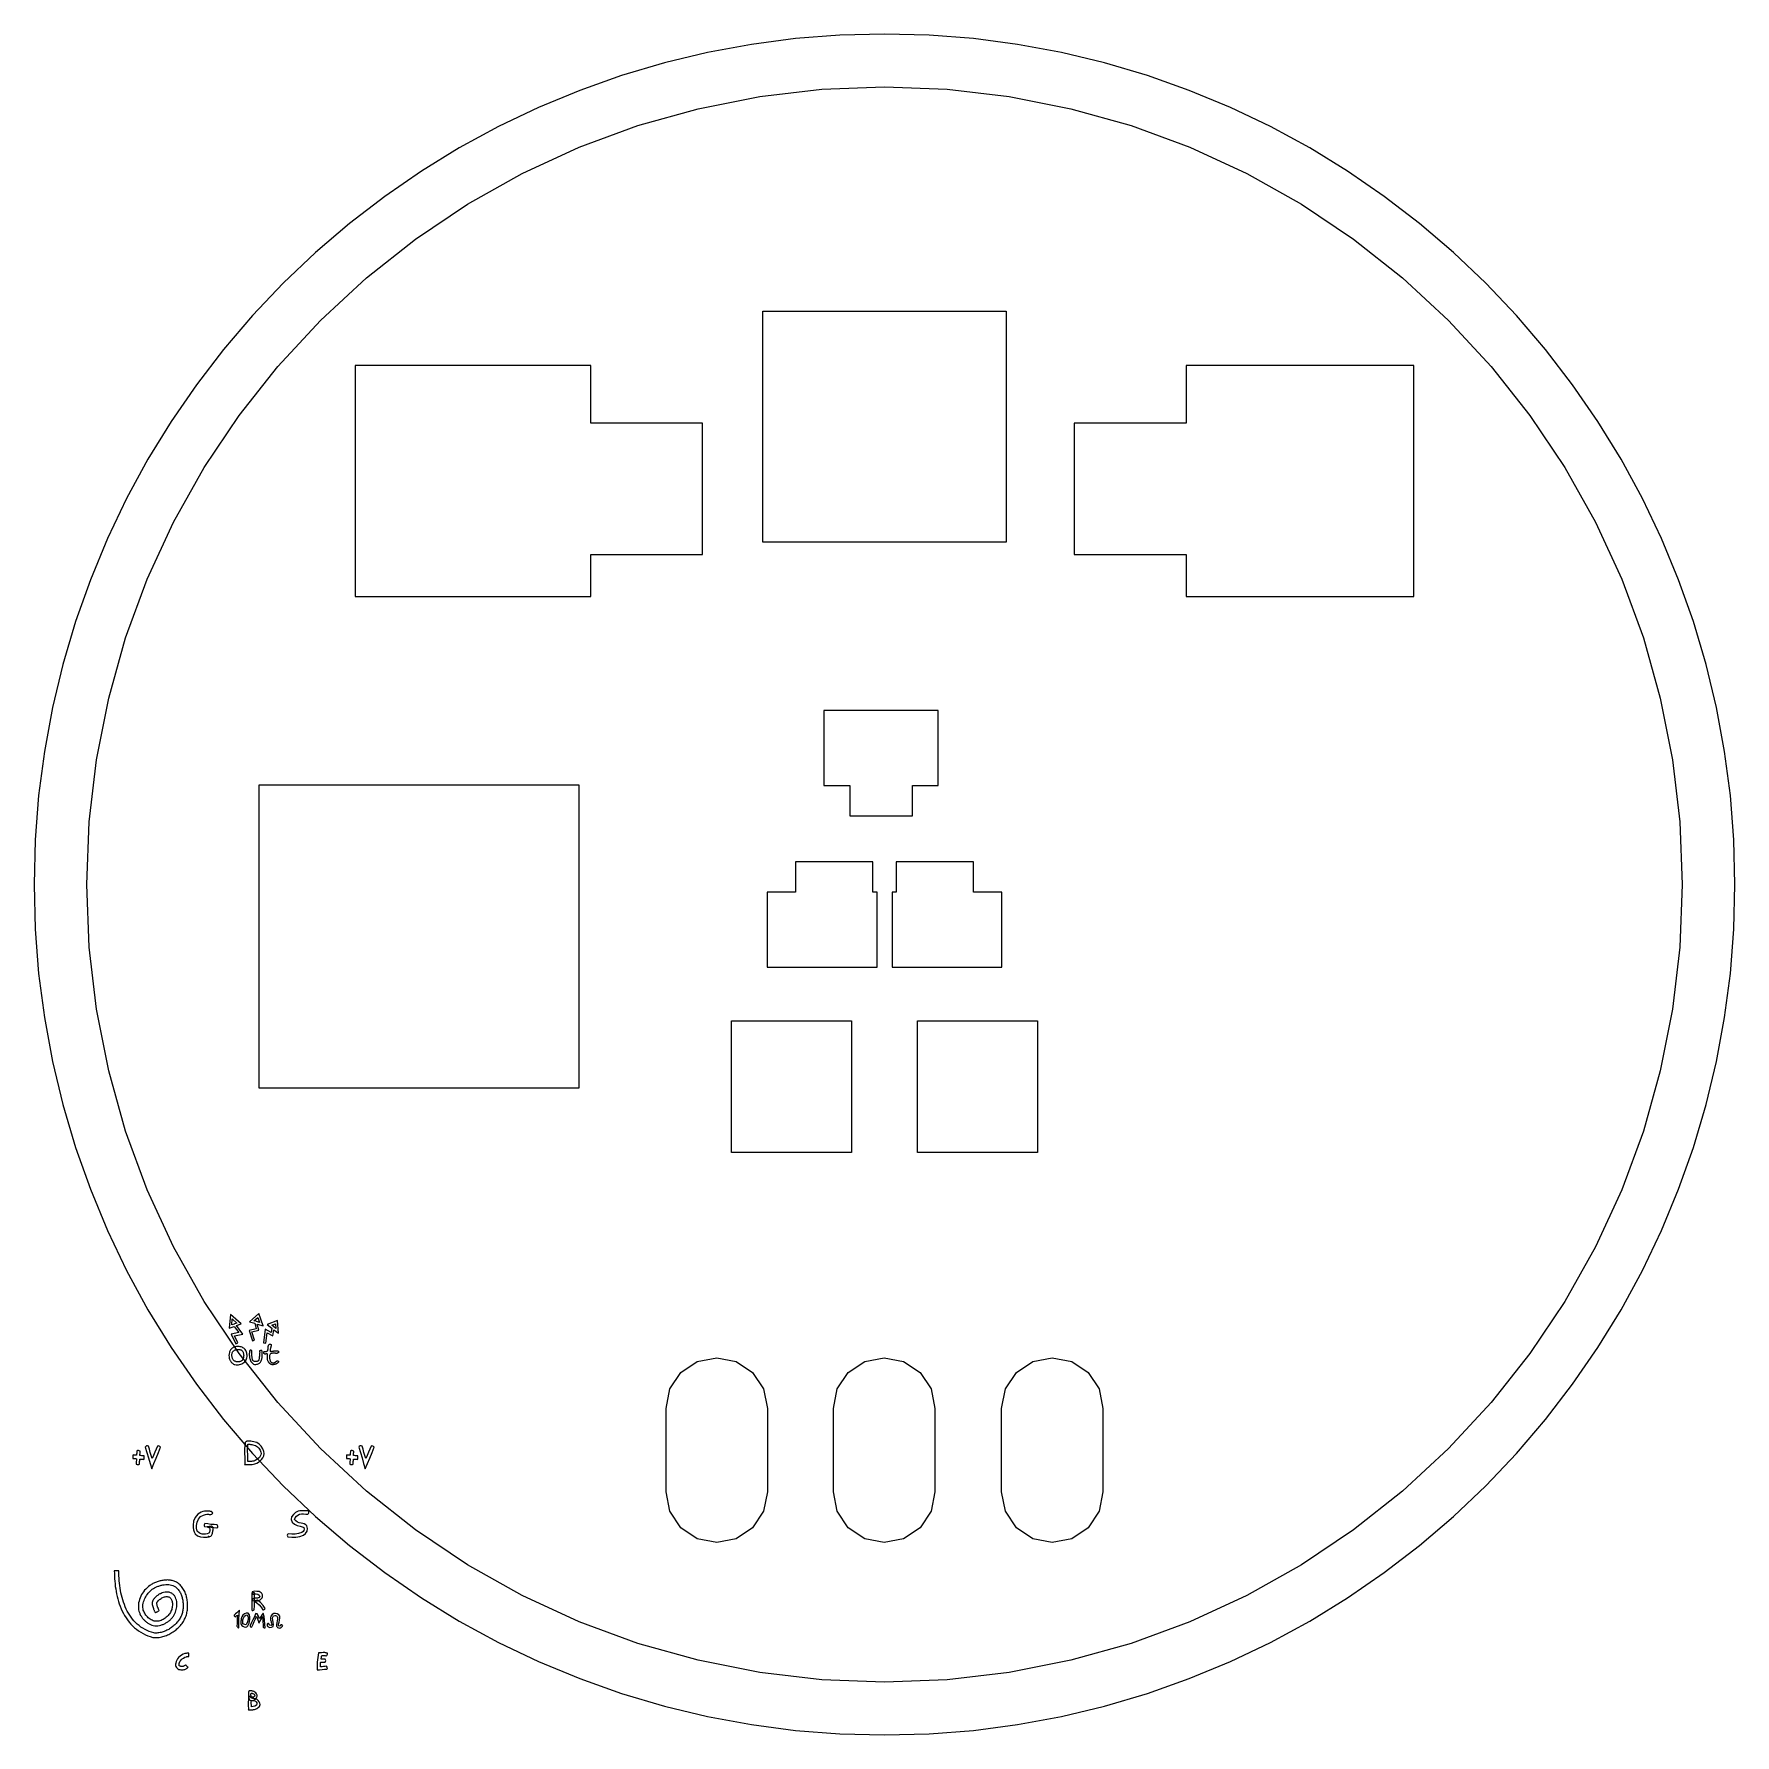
# Model space of a CAD drawing. Extents: x 0 to 28.3, y 0 to 28.3.
import ezdxf

# ---------------------------------------------------------------- set-up
doc = ezdxf.new("R2010")
doc.units = 0
doc.layers.add('broken', color=7, linetype='CONTINUOUS')
doc.layers.add('broken-silk', color=7, linetype='CONTINUOUS')

msp = doc.modelspace()

# ---------------------------------------------------------------- linework, layer by layer
at = {"layer": 'broken', "color": 7}
for points in [[(14.144184, 28.255295), (13.405484, 28.236253), (12.669019, 28.178963), (11.936519, 28.083285), (11.210006, 27.949268), (10.491384, 27.777116), (9.783199, 27.567394), (9.08708, 27.320613), (8.404697, 27.037388), (7.73828, 26.718711), (7.08916, 26.365299), (6.459798, 25.978605), (5.85135, 25.559473), (5.265583, 25.109208), (4.704017, 24.629058), (4.168036, 24.12024), (3.659295, 23.584335), (3.179239, 23.022882), (2.728888, 22.437008), (2.309859, 21.828717), (1.923113, 21.199285), (1.569785, 20.550339), (1.250955, 19.883614), (0.967815, 19.201442), (0.720996, 18.505236), (0.511177, 17.796705), (0.339069, 17.078215), (0.205054, 16.351659), (0.109391, 15.619211), (0.052106, 14.882706), (0.033073, 14.144184), (0.052115, 13.405484), (0.109405, 12.669019), (0.205083, 11.936519), (0.3391, 11.210007), (0.511252, 10.491384), (0.720974, 9.783199), (0.967756, 9.08708), (1.250981, 8.404697), (1.569657, 7.73828), (1.923069, 7.08916), (2.309764, 6.459798), (2.728895, 5.85135), (3.17916, 5.265583), (3.65931, 4.704017), (4.168128, 4.168036), (4.704033, 3.659296), (5.265486, 3.179239), (5.85136, 2.728888), (6.459651, 2.309859), (7.089083, 1.923114), (7.738029, 1.569785), (8.404754, 1.250956), (9.086926, 0.967815), (9.783132, 0.720996), (10.491663, 0.511178), (11.210153, 0.33907), (11.936709, 0.205054), (12.669157, 0.109391), (13.405662, 0.052107), (14.144184, 0.033074), (14.882884, 0.052116), (15.619349, 0.109406), (16.351848, 0.205084), (17.078361, 0.339101), (17.796983, 0.511252), (18.505168, 0.720975), (19.201287, 0.967756), (19.88367, 1.250981), (20.550087, 1.569657), (21.199207, 1.923069), (21.828569, 2.309764), (22.437017, 2.728896), (23.022784, 3.17916), (23.58435, 3.65931), (24.120331, 4.168129), (24.629071, 4.704033), (25.109128, 5.265487), (25.559479, 5.851361), (25.978508, 6.459652), (26.365253, 7.089083), (26.718582, 7.73803), (27.037411, 8.404755), (27.320552, 9.086926), (27.56737, 9.783132), (27.777189, 10.491663), (27.949297, 11.210153), (28.083312, 11.936709), (28.178975, 12.669157), (28.23626, 13.405662), (28.255293, 14.144184), (28.236251, 14.882884), (28.178961, 15.619349), (28.083283, 16.351849), (27.949266, 17.078362), (27.777114, 17.796984), (27.567392, 18.505169), (27.320611, 19.201288), (27.037386, 19.883671), (26.71871, 20.550089), (26.365298, 21.199208), (25.978603, 21.82857), (25.559471, 22.437018), (25.109207, 23.022785), (24.629056, 23.584351), (24.120238, 24.120332), (23.584334, 24.629073), (23.02288, 25.109129), (22.437006, 25.55948), (21.828715, 25.978509), (21.199284, 26.365255), (20.550338, 26.718584), (19.883613, 27.037413), (19.201441, 27.320553), (18.505236, 27.567372), (17.796705, 27.777191), (17.078215, 27.949299), (16.351659, 28.083315), (15.619211, 28.178978), (14.882706, 28.236262), (14.144184, 28.255295), (14.144184, 28.255295), (14.144184, 28.255295), (14.144184, 28.255295), (14.144184, 28.255295), (14.144184, 28.255295), (14.144184, 28.255295), (14.144184, 28.255295), (14.144184, 28.255295), (14.144184, 28.255295), (14.144184, 28.255295)], [(14.144184, 27.378164), (15.182829, 27.338099), (16.215346, 27.217388), (17.234779, 27.016073), (18.235168, 26.73494), (19.210671, 26.375425), (20.154595, 25.940032), (21.061118, 25.431717), (21.924947, 24.85376), (22.741032, 24.209784), (23.50413, 23.50413), (24.209961, 22.740825), (24.85395, 21.924687), (25.431831, 21.060934), (25.940157, 20.154352), (26.375461, 19.210586), (26.734928, 18.235206), (27.016043, 17.234907), (27.217408, 16.215221), (27.3381, 15.182835), (27.378165, 14.144184), (27.3381, 13.105539), (27.217388, 12.073022), (27.016073, 11.053588), (26.73494, 10.053199), (26.375426, 9.077697), (25.940032, 8.133772), (25.431718, 7.22725), (24.85376, 6.363421), (24.209785, 5.547337), (23.50413, 4.784239), (22.740825, 4.078408), (21.924686, 3.43442), (21.060933, 2.856539), (20.154351, 2.348212), (19.210585, 1.912908), (18.235205, 1.553441), (17.234906, 1.272326), (16.21522, 1.070961), (15.182835, 0.95027), (14.144184, 0.910204), (13.105538, 0.950269), (12.073022, 1.070981), (11.053588, 1.272296), (10.053199, 1.553429), (9.077697, 1.912944), (8.133772, 2.348337), (7.22725, 2.856652), (6.363421, 3.434609), (5.547336, 4.078585), (4.784238, 4.784239), (4.078407, 5.547544), (3.434419, 6.363682), (2.856538, 7.227434), (2.348212, 8.134016), (1.912908, 9.077782), (1.55344, 10.053162), (1.272326, 11.053461), (1.070961, 12.073147), (0.950269, 13.105533), (0.910204, 14.144184), (0.950269, 15.18283), (1.07098, 16.215346), (1.272296, 17.23478), (1.553428, 18.235169), (1.912943, 19.210671), (2.348336, 20.154596), (2.856651, 21.061118), (3.434608, 21.924947), (4.078584, 22.741032), (4.784238, 23.50413), (5.547543, 24.209961), (6.363681, 24.853949), (7.227434, 25.43183), (8.134016, 25.940156), (9.077782, 26.37546), (10.053162, 26.734928), (11.053461, 27.016042), (12.073147, 27.217407), (13.105533, 27.338099), (14.144184, 27.378164), (14.144184, 27.378164), (14.144184, 27.378164), (14.144184, 27.378164), (14.144184, 27.378164), (14.144184, 27.378164), (14.144184, 27.378164), (14.144184, 27.378164), (14.144184, 27.378164), (14.144184, 27.378164), (14.144184, 27.378164)], [(12.125587, 23.656774), (16.162779, 23.656774), (16.162779, 19.82148), (12.125587, 19.82148), (12.125587, 23.656774)], [(5.362192, 22.755309), (5.362192, 18.92016), (9.269793, 18.92016), (9.269793, 19.618722), (11.124576, 19.618722), (11.124576, 21.798333), (9.269793, 21.798333), (9.269793, 22.755309), (5.362192, 22.755309), (5.362192, 22.755309)], [(19.148079, 22.755309), (19.148079, 21.798333), (17.293297, 21.798333), (17.293297, 19.618722), (19.148079, 19.618722), (19.148079, 18.92016), (22.92587, 18.92016), (22.92587, 22.755309), (19.148079, 22.755309), (19.148079, 22.755309)], [(13.138753, 17.03036), (13.138753, 15.784178), (13.566826, 15.784178), (13.566826, 15.281237), (14.606519, 15.281237), (14.606519, 15.784178), (15.035195, 15.784178), (15.035195, 17.03036), (13.138753, 17.03036), (13.138753, 17.03036)], [(3.768503, 15.800113), (9.07055, 15.800113), (9.07055, 10.763221), (3.768503, 10.763221), (3.768503, 15.800113)], [(12.665397, 14.519279), (12.665397, 14.016339), (12.198682, 14.016339), (12.198682, 12.770761), (14.022069, 12.770761), (14.022069, 14.016339), (13.948407, 14.016339), (13.948407, 14.519279), (12.665395, 14.519279), (12.665397, 14.519279)], [(14.340256, 14.519279), (14.340256, 14.016339), (14.272027, 14.016339), (14.272027, 12.770761), (16.089981, 12.770761), (16.089981, 14.016339), (15.623265, 14.016339), (15.623265, 14.519279), (14.340254, 14.519279), (14.340256, 14.519279)], [(11.605063, 11.879599), (13.598952, 11.879599), (13.598952, 9.70023), (11.605063, 9.70023), (11.605063, 11.879599)], [(14.689413, 11.879599), (16.683304, 11.879599), (16.683304, 9.70023), (14.689413, 9.70023), (14.689413, 11.879599)], [(11.359653, 6.292559), (11.681582, 6.229161), (11.954811, 6.046701), (12.136978, 5.773699), (12.200333, 5.45188), (12.200333, 5.106067), (12.200333, 4.759818), (12.200333, 4.413252), (12.200333, 4.067312), (12.136934, 3.745383), (11.954475, 3.472155), (11.681474, 3.289988), (11.359654, 3.226633), (11.037726, 3.290032), (10.764497, 3.472491), (10.582331, 3.745491), (10.518978, 4.067311), (10.518978, 4.413124), (10.518978, 4.759373), (10.518978, 5.105939), (10.518978, 5.451879), (10.582375, 5.773809), (10.764834, 6.047038), (11.037836, 6.229204), (11.359654, 6.292559), (11.359654, 6.292559), (11.359654, 6.292559), (11.359654, 6.292559), (11.359654, 6.292559)], [(14.138452, 6.292559), (14.460381, 6.229161), (14.73361, 6.046701), (14.915778, 5.773699), (14.979133, 5.45188), (14.979133, 5.106067), (14.979133, 4.759818), (14.979133, 4.413252), (14.979133, 4.067312), (14.915734, 3.745383), (14.733274, 3.472155), (14.460273, 3.289988), (14.138453, 3.226633), (13.816524, 3.290032), (13.543295, 3.472491), (13.361128, 3.745491), (13.297773, 4.067311), (13.297773, 4.413124), (13.297773, 4.759373), (13.297773, 5.105939), (13.297773, 5.451879), (13.361172, 5.773809), (13.543631, 6.047038), (13.816633, 6.229204), (14.138452, 6.292559), (14.138452, 6.292559), (14.138452, 6.292559), (14.138452, 6.292559), (14.138452, 6.292559)], [(16.928712, 6.292559), (17.250641, 6.229161), (17.52387, 6.046701), (17.706037, 5.773699), (17.769391, 5.45188), (17.769391, 5.106067), (17.769391, 4.759818), (17.769391, 4.413252), (17.769391, 4.067312), (17.705993, 3.745383), (17.523534, 3.472155), (17.250532, 3.289988), (16.928713, 3.226633), (16.606784, 3.290032), (16.333556, 3.472491), (16.15139, 3.745491), (16.088035, 4.067311), (16.088035, 4.413124), (16.088035, 4.759373), (16.088035, 5.105939), (16.088035, 5.451879), (16.151434, 5.773809), (16.333893, 6.047038), (16.606893, 6.229204), (16.928712, 6.292559), (16.928712, 6.292559), (16.928712, 6.292559), (16.928712, 6.292559), (16.928712, 6.292559)]]:
    msp.add_lwpolyline(points, dxfattribs=at)
at = {"layer": 'broken-silk', "color": 7}
for points in [[(3.291381, 7.011813), (3.27241, 6.785093), (3.355468, 6.812502), (3.433656, 6.708605), (3.30513, 6.68575), (3.383697, 6.524906), (3.417014, 6.541241), (3.359912, 6.65791), (3.499458, 6.682657), (3.392272, 6.825368), (3.471837, 6.853801), (3.291381, 7.011813)], [(3.322123, 6.935731), (3.40007, 6.867522), (3.357859, 6.852282), (3.356109, 6.851698), (3.313922, 6.837872), (3.322124, 6.935731)], [(3.761798, 7.025839), (3.605777, 6.887397), (3.695686, 6.864109), (3.719536, 6.774356), (3.600252, 6.746506), (3.656726, 6.574286), (3.691836, 6.585792), (3.64805, 6.719554), (3.765229, 6.746989), (3.73723, 6.85187), (3.834588, 6.822493), (3.761798, 7.025839)], [(3.74533, 6.961968), (3.774958, 6.879184), (3.725975, 6.894034), (3.725887, 6.894429), (3.717626, 6.896613), (3.716131, 6.897034), (3.682187, 6.905743), (3.745332, 6.961968)], [(4.073365, 6.908555), (3.903856, 6.841487), (3.979875, 6.781599), (3.967082, 6.712437), (3.869952, 6.764062), (3.843257, 6.539726), (3.879989, 6.535348), (3.90034, 6.706042), (3.994299, 6.65605), (4.012897, 6.756124), (4.0888, 6.697536), (4.073365, 6.908555)], [(4.040192, 6.85564), (4.04585, 6.777391), (4.020416, 6.796892), (4.015319, 6.800922), (4.011397, 6.803923), (3.977367, 6.830796), (4.040192, 6.85564)], [(3.374352, 6.474313), (3.374345, 6.474313), (3.374345, 6.474313), (3.374345, 6.474313), (3.374345, 6.474313), (3.374345, 6.474313), (3.374345, 6.474313), (3.374345, 6.474313), (3.374345, 6.474313)], [(3.472671, 6.420775), (3.472672, 6.420775), (3.472672, 6.420775), (3.472672, 6.420775), (3.472672, 6.420775), (3.472672, 6.420775), (3.472672, 6.420775), (3.472672, 6.420775), (3.472672, 6.420775)], [(3.775247, 6.406954), (3.775247, 6.406954), (3.775247, 6.406954), (3.775247, 6.406954), (3.775247, 6.406954), (3.775247, 6.406954), (3.775247, 6.406954), (3.775247, 6.406954), (3.775247, 6.406954)], [(3.904837, 6.404144), (3.904835, 6.404144), (3.904835, 6.404144), (3.904835, 6.404144), (3.904835, 6.404144), (3.904835, 6.404144), (3.904835, 6.404144), (3.904835, 6.404144), (3.904835, 6.404144)], [(2.080143, 4.827776), (2.058547, 4.775478), (2.036925, 4.723113), (2.015282, 4.6707), (1.993679, 4.618382), (1.978112, 4.670025), (1.962525, 4.721733), (1.946924, 4.773488), (1.931351, 4.82515), (1.916184, 4.82869), (1.900083, 4.828631), (1.885914, 4.822273), (1.875897, 4.809974), (1.903178, 4.719408), (1.930493, 4.628727), (1.957833, 4.537964), (1.985124, 4.447364), (2.022287, 4.537311), (2.059496, 4.627371), (2.09674, 4.717513), (2.133916, 4.807493), (2.122879, 4.817867), (2.109764, 4.825943), (2.095186, 4.829602), (2.080143, 4.827776), (2.080143, 4.827776), (2.080143, 4.827776), (2.080143, 4.827776), (2.080143, 4.827776)], [(3.578083, 4.907469), (3.57232, 4.906704), (3.566388, 4.905494), (3.560695, 4.903789), (3.554935, 4.901404), (3.548136, 4.897208), (3.542399, 4.891878), (3.537765, 4.885425), (3.534536, 4.877702), (3.534448, 4.87753), (3.534307, 4.877253), (3.534081, 4.87681), (3.533972, 4.876598), (3.533972, 4.876044), (3.533972, 4.875666), (3.533972, 4.875494), (3.533972, 4.875494), (3.528437, 4.8293), (3.526405, 4.783153), (3.526318, 4.737026), (3.527334, 4.690837), (3.528491, 4.655429), (3.529761, 4.619716), (3.530862, 4.58397), (3.530662, 4.548623), (3.529956, 4.542086), (3.529279, 4.535821), (3.528573, 4.529342), (3.527868, 4.522716), (3.534407, 4.522299), (3.540672, 4.521898), (3.547152, 4.521483), (3.553778, 4.52106), (3.566597, 4.520306), (3.579785, 4.519778), (3.593109, 4.519471), (3.606142, 4.519404), (3.628754, 4.519773), (3.651235, 4.521122), (3.673621, 4.524182), (3.695437, 4.529876), (3.696001, 4.529876), (3.696368, 4.529876), (3.69654, 4.529876), (3.69654, 4.529876), (3.696822, 4.530151), (3.697105, 4.530426), (3.697105, 4.530426), (3.697105, 4.530426), (3.728058, 4.544866), (3.757883, 4.562016), (3.785493, 4.582048), (3.810103, 4.605392), (3.831013, 4.633876), (3.845186, 4.666658), (3.850709, 4.70175), (3.847032, 4.737132), (3.847032, 4.737407), (3.847032, 4.737682), (3.847032, 4.737682), (3.847032, 4.737682), (3.830209, 4.782795), (3.804456, 4.823331), (3.770646, 4.857845), (3.730185, 4.883759), (3.729925, 4.883845), (3.729502, 4.883983), (3.728824, 4.884203), (3.728514, 4.884309), (3.728175, 4.884395), (3.727611, 4.884533), (3.726736, 4.884753), (3.726313, 4.884859), (3.702044, 4.891607), (3.677471, 4.897371), (3.653039, 4.902121), (3.628198, 4.905806), (3.615789, 4.907135), (3.60321, 4.908013), (3.590355, 4.908205), (3.578039, 4.907457), (3.578047, 4.907458), (3.578047, 4.907458), (3.578047, 4.907458), (3.578047, 4.907458)], [(3.583008, 4.856747), (3.583273, 4.856749), (3.583583, 4.856747), (3.583583, 4.856747), (3.583583, 4.856747), (3.593094, 4.857147), (3.602963, 4.856834), (3.612836, 4.856095), (3.622166, 4.855096), (3.644399, 4.851799), (3.666057, 4.847648), (3.687737, 4.842706), (3.70926, 4.836905), (3.739716, 4.816446), (3.764871, 4.790117), (3.784872, 4.759128), (3.798004, 4.725009), (3.8006, 4.701963), (3.796869, 4.678853), (3.786977, 4.658088), (3.772654, 4.63957), (3.751646, 4.620164), (3.72821, 4.603764), (3.703569, 4.589846), (3.677845, 4.577834), (3.659946, 4.573942), (3.641861, 4.571814), (3.623697, 4.570589), (3.605635, 4.570118), (3.599466, 4.570154), (3.593381, 4.57037), (3.587051, 4.570827), (3.580831, 4.571222), (3.580757, 4.601297), (3.579995, 4.631766), (3.579007, 4.662317), (3.578047, 4.69249), (3.577201, 4.733824), (3.577353, 4.775046), (3.578961, 4.816263), (3.583003, 4.856752), (3.582997, 4.856751), (3.582997, 4.856751), (3.582997, 4.856751), (3.582997, 4.856751)], [(5.624765, 4.827776), (5.603169, 4.775478), (5.581545, 4.723113), (5.559902, 4.6707), (5.538298, 4.618382), (5.52273, 4.670025), (5.507143, 4.721733), (5.491542, 4.773488), (5.475969, 4.82515), (5.460802, 4.82869), (5.444701, 4.828631), (5.430534, 4.822273), (5.420518, 4.809974), (5.447797, 4.719408), (5.475114, 4.628727), (5.502453, 4.537964), (5.529743, 4.447364), (5.566906, 4.537311), (5.604116, 4.627371), (5.641359, 4.717513), (5.678535, 4.807493), (5.667498, 4.817867), (5.654383, 4.825943), (5.639803, 4.829602), (5.624761, 4.827776), (5.624761, 4.827776), (5.624761, 4.827776), (5.624761, 4.827776), (5.624761, 4.827776)], [(1.738124, 4.747126), (1.737297, 4.728773), (1.736479, 4.710615), (1.735669, 4.692664), (1.734844, 4.674396), (1.720899, 4.6757), (1.707101, 4.67699), (1.693462, 4.678266), (1.679581, 4.679564), (1.674943, 4.665657), (1.671913, 4.651385), (1.671725, 4.637086), (1.674454, 4.62254), (1.689046, 4.621157), (1.703484, 4.619788), (1.717756, 4.618436), (1.732281, 4.617059), (1.731245, 4.594397), (1.73022, 4.571975), (1.729207, 4.549811), (1.728177, 4.527253), (1.741724, 4.522647), (1.756005, 4.519629), (1.770216, 4.519823), (1.783851, 4.524617), (1.784833, 4.546641), (1.785807, 4.568431), (1.786769, 4.589971), (1.787748, 4.611893), (1.804436, 4.610324), (1.820947, 4.608772), (1.837269, 4.607236), (1.85388, 4.605676), (1.859054, 4.618923), (1.860501, 4.633495), (1.860126, 4.648106), (1.858904, 4.6627), (1.841595, 4.664323), (1.82447, 4.665929), (1.807541, 4.667515), (1.790312, 4.669129), (1.791167, 4.688147), (1.792011, 4.706963), (1.792846, 4.725564), (1.793696, 4.744494), (1.780374, 4.749607), (1.76609, 4.75279), (1.751463, 4.752483), (1.738126, 4.74713), (1.738125, 4.74713), (1.738125, 4.74713), (1.738125, 4.74713), (1.738125, 4.74713)], [(5.282746, 4.747126), (5.281927, 4.728773), (5.281109, 4.710615), (5.280291, 4.692664), (5.279472, 4.674396), (5.265528, 4.6757), (5.25173, 4.67699), (5.23809, 4.678266), (5.224207, 4.679564), (5.219568, 4.665657), (5.216537, 4.651385), (5.216348, 4.637086), (5.219086, 4.62254), (5.233676, 4.621157), (5.248115, 4.619788), (5.262387, 4.618436), (5.276913, 4.617059), (5.275869, 4.594397), (5.274853, 4.571975), (5.273837, 4.549811), (5.272792, 4.527253), (5.286339, 4.522647), (5.30062, 4.519629), (5.314829, 4.519823), (5.328464, 4.524617), (5.329451, 4.546641), (5.330411, 4.568431), (5.331371, 4.589971), (5.332358, 4.611893), (5.349046, 4.610324), (5.365556, 4.608772), (5.381877, 4.607236), (5.398489, 4.605676), (5.403662, 4.618923), (5.405101, 4.633495), (5.404734, 4.648106), (5.403521, 4.6627), (5.386212, 4.664323), (5.369087, 4.665929), (5.352156, 4.667515), (5.334927, 4.669129), (5.335773, 4.688147), (5.33662, 4.706963), (5.337467, 4.725564), (5.338313, 4.744494), (5.324989, 4.749607), (5.310706, 4.75279), (5.296079, 4.752483), (5.282741, 4.74713), (5.282741, 4.74713), (5.282741, 4.74713), (5.282741, 4.74713), (5.282741, 4.74713)], [(2.91954, 3.747011), (2.891086, 3.746982), (2.862982, 3.74447), (2.835183, 3.739958), (2.807802, 3.732719), (2.750769, 3.695791), (2.707962, 3.643773), (2.681318, 3.581214), (2.671204, 3.514313), (2.671825, 3.476154), (2.676841, 3.438203), (2.68831, 3.401492), (2.707707, 3.368477), (2.747089, 3.338004), (2.794327, 3.32201), (2.843906, 3.316202), (2.893823, 3.31434), (2.905578, 3.316146), (2.917189, 3.318178), (2.928904, 3.320436), (2.940757, 3.322976), (2.935812, 3.323794), (2.931074, 3.324584), (2.926172, 3.325403), (2.921159, 3.326221), (2.936408, 3.322589), (2.952066, 3.324423), (2.965437, 3.332585), (2.976904, 3.344021), (2.983387, 3.355682), (2.988492, 3.367691), (2.992601, 3.3799), (2.996149, 3.392752), (2.999281, 3.406598), (3.001709, 3.420475), (3.003515, 3.434693), (3.004587, 3.44868), (3.001488, 3.482611), (2.973704, 3.498238), (2.939905, 3.494408), (2.906201, 3.489215), (2.91955, 3.481575), (2.932823, 3.47332), (2.945083, 3.463874), (2.952796, 3.451377), (2.951836, 3.439609), (2.950312, 3.428388), (2.948195, 3.416797), (2.945627, 3.405525), (2.94368, 3.39944), (2.940714, 3.393595), (2.936788, 3.38845), (2.933297, 3.383661), (2.907581, 3.372064), (2.880205, 3.366132), (2.85226, 3.365398), (2.824588, 3.367487), (2.777618, 3.381231), (2.742532, 3.414808), (2.729099, 3.461754), (2.727214, 3.510635), (2.737665, 3.565019), (2.761277, 3.614999), (2.797864, 3.65566), (2.845714, 3.682643), (2.863108, 3.688214), (2.880589, 3.692453), (2.898611, 3.694993), (2.916304, 3.695209), (2.929012, 3.694221), (2.941588, 3.69298), (2.954302, 3.691456), (2.967191, 3.689621), (2.985265, 3.697255), (2.998834, 3.71094), (2.990957, 3.728348), (2.975283, 3.741051), (2.961671, 3.742941), (2.947642, 3.744578), (2.933446, 3.745961), (2.919535, 3.747005), (2.919533, 3.747008), (2.919533, 3.747008), (2.919533, 3.747008), (2.919533, 3.747008)], [(4.521154, 3.75296), (4.494348, 3.753299), (4.467692, 3.753197), (4.441093, 3.751024), (4.41497, 3.745117), (4.372786, 3.723349), (4.33561, 3.693187), (4.307357, 3.6546), (4.298171, 3.608557), (4.315747, 3.561861), (4.353931, 3.52953), (4.400026, 3.510297), (4.448532, 3.496044), (4.465014, 3.493044), (4.481885, 3.489249), (4.497796, 3.483776), (4.511261, 3.47369), (4.516039, 3.450384), (4.511385, 3.427055), (4.497328, 3.408036), (4.479252, 3.392771), (4.423944, 3.374982), (4.366407, 3.366699), (4.308066, 3.366304), (4.250158, 3.370458), (4.238386, 3.361585), (4.234229, 3.347423), (4.237861, 3.332785), (4.24422, 3.318846), (4.309849, 3.314643), (4.37572, 3.315829), (4.44127, 3.32504), (4.503344, 3.34654), (4.538823, 3.375094), (4.563212, 3.413978), (4.572065, 3.459169), (4.558931, 3.502503), (4.540595, 3.521319), (4.517309, 3.534462), (4.491751, 3.542824), (4.465941, 3.548124), (4.433604, 3.553715), (4.402663, 3.56541), (4.37612, 3.584951), (4.355492, 3.610685), (4.367752, 3.638523), (4.386918, 3.662193), (4.410492, 3.68185), (4.436866, 3.697163), (4.471901, 3.70206), (4.507016, 3.701495), (4.542094, 3.697581), (4.57674, 3.694431), (4.588432, 3.705164), (4.595332, 3.719498), (4.594768, 3.735503), (4.589307, 3.750432), (4.57254, 3.751251), (4.555404, 3.752041), (4.538369, 3.752662), (4.521159, 3.752944), (4.52116, 3.752956), (4.52116, 3.752956), (4.52116, 3.752956), (4.52116, 3.752956)], [(2.868473, 3.542376), (2.859354, 3.5319), (2.856496, 3.518099), (2.858612, 3.504307), (2.863252, 3.490588), (2.913689, 3.485556), (2.96419, 3.480519), (3.014736, 3.475478), (3.065192, 3.470446), (3.080141, 3.476062), (3.083342, 3.491788), (3.078121, 3.50733), (3.07041, 3.522237), (3.019577, 3.522773), (2.969168, 3.527858), (2.918833, 3.535196), (2.86847, 3.542373), (2.86847, 3.542373), (2.86847, 3.542373), (2.86847, 3.542373), (2.86847, 3.542373)], [(1.440331, 2.754364), (1.44033, 2.754403), (1.44033, 2.754403), (1.44033, 2.754403), (1.44033, 2.754403)], [(3.648306, 2.389336), (3.647742, 2.318864), (3.647149, 2.248303), (3.646557, 2.177677), (3.645992, 2.107179), (3.654394, 2.099675), (3.665815, 2.100719), (3.677155, 2.104346), (3.688057, 2.107603), (3.688622, 2.178498), (3.689215, 2.249483), (3.689807, 2.320533), (3.690372, 2.391455), (3.679757, 2.390918), (3.669256, 2.390382), (3.658873, 2.389846), (3.648306, 2.38931)], [(3.65061, 2.369889), (3.668495, 2.371018), (3.68619, 2.372147), (3.703682, 2.373276), (3.721485, 2.374404), (3.747266, 2.369172), (3.769562, 2.355521), (3.777221, 2.331024), (3.760931, 2.310611), (3.749625, 2.307495), (3.738288, 2.305181), (3.726198, 2.303742), (3.7145, 2.303938), (3.684799, 2.300915), (3.657694, 2.289971), (3.659218, 2.265782), (3.687311, 2.256688), (3.713213, 2.25587), (3.738938, 2.258354), (3.763976, 2.264441), (3.78685, 2.276342), (3.798348, 2.286573), (3.808545, 2.297817), (3.817113, 2.310232), (3.822707, 2.324216), (3.824315, 2.335059), (3.824347, 2.346108), (3.822569, 2.357151), (3.819586, 2.36765), (3.811481, 2.382122), (3.79939, 2.394057), (3.785612, 2.404037), (3.771566, 2.41322), (3.730547, 2.416138), (3.689804, 2.420228), (3.651747, 2.409994), (3.65059, 2.369894), (3.650592, 2.369896), (3.650592, 2.369896), (3.650592, 2.369896), (3.650592, 2.369896)], [(3.687313, 2.256672), (3.731147, 2.228068), (3.769607, 2.192778), (3.803116, 2.152383), (3.829224, 2.107124), (3.841343, 2.109268), (3.853055, 2.112695), (3.863912, 2.11883), (3.86648, 2.130133), (3.833079, 2.183439), (3.792509, 2.231692), (3.74226, 2.269931), (3.687316, 2.256683), (3.687316, 2.256681), (3.687316, 2.256681), (3.687316, 2.256681), (3.687316, 2.256681)], [(3.441773, 2.104903), (3.419739, 2.08344), (3.397678, 2.061948), (3.375597, 2.040437), (3.353556, 2.018966), (3.354882, 2.010553), (3.35859, 2.002563), (3.366761, 1.999882), (3.374352, 1.995691), (3.382554, 2.002721), (3.390668, 2.009675), (3.398688, 2.01655), (3.406853, 2.023546), (3.405047, 1.976769), (3.403241, 1.929933), (3.401435, 1.883054), (3.399628, 1.836259), (3.407531, 1.825269), (3.415419, 1.814646), (3.424469, 1.807026), (3.431847, 1.817065), (3.430718, 1.8891), (3.432637, 1.961159), (3.436433, 2.033022), (3.441756, 2.104907), (3.441755, 2.104908), (3.441755, 2.104908), (3.441755, 2.104908), (3.441755, 2.104908)], [(3.586362, 2.056444), (3.554184, 2.053402), (3.523834, 2.042201), (3.498937, 2.021271), (3.479209, 1.995611), (3.475814, 1.976821), (3.472456, 1.958228), (3.469137, 1.93985), (3.465759, 1.921144), (3.466492, 1.902605), (3.467, 1.883741), (3.470308, 1.864979), (3.478704, 1.848376), (3.497983, 1.836943), (3.5192, 1.8284), (3.5416, 1.824638), (3.564169, 1.825005), (3.581094, 1.843903), (3.592824, 1.865992), (3.600627, 1.88975), (3.607115, 1.914094), (3.613606, 1.951009), (3.614538, 1.988409), (3.606367, 2.025078), (3.586363, 2.056438), (3.586361, 2.056438), (3.586361, 2.056438), (3.586361, 2.056438), (3.586361, 2.056438)], [(3.570385, 2.026987), (3.587293, 1.990215), (3.585769, 1.949269), (3.574929, 1.909153), (3.560341, 1.870409), (3.546241, 1.862042), (3.529322, 1.863932), (3.513277, 1.869783), (3.49793, 1.877572), (3.496547, 1.898936), (3.497337, 1.920222), (3.499595, 1.941058), (3.501966, 1.96218), (3.513226, 1.984636), (3.526525, 2.006014), (3.545659, 2.02216), (3.570396, 2.026986), (3.570398, 2.026985), (3.570398, 2.026985), (3.570398, 2.026985), (3.570398, 2.026985)], [(3.71017, 2.043422), (3.688588, 1.993832), (3.666208, 1.945122), (3.643097, 1.896584), (3.618877, 1.848315), (3.617945, 1.836456), (3.623762, 1.826795), (3.635257, 1.824481), (3.646946, 1.825666), (3.666702, 1.870283), (3.686483, 1.914957), (3.706281, 1.95967), (3.726045, 2.004304), (3.735717, 1.974931), (3.7454, 1.945522), (3.755091, 1.916086), (3.764766, 1.886703), (3.780426, 1.91484), (3.796106, 1.943014), (3.811801, 1.971214), (3.827467, 1.999363), (3.82916, 1.954673), (3.830854, 1.909927), (3.832547, 1.86514), (3.83424, 1.820434), (3.84328, 1.81583), (3.852359, 1.81138), (3.861734, 1.808755), (3.870873, 1.811154), (3.862745, 1.872684), (3.858026, 1.935562), (3.85206, 1.998806), (3.834396, 2.053184), (3.816596, 2.030587), (3.80047, 2.006474), (3.786028, 1.981048), (3.772324, 1.958061), (3.760673, 1.986361), (3.750381, 2.015257), (3.737272, 2.04266), (3.713413, 2.047754), (3.712651, 2.046738), (3.71186, 2.045694), (3.710957, 2.044481), (3.710167, 2.043436)], [(4.014064, 2.05093), (3.985554, 2.033254), (3.964802, 2.00701), (3.954989, 1.975204), (3.957755, 1.941934), (3.960712, 1.928444), (3.96518, 1.915318), (3.970542, 1.902082), (3.975504, 1.888947), (3.97683, 1.865483), (3.965056, 1.847108), (3.944216, 1.856678), (3.931181, 1.875581), (3.923702, 1.880777), (3.914335, 1.882216), (3.906083, 1.877636), (3.898962, 1.871915), (3.899244, 1.862935), (3.90043, 1.854434), (3.903568, 1.846439), (3.908625, 1.839364), (3.91491, 1.832475), (3.921802, 1.826252), (3.929648, 1.82122), (3.938532, 1.81851), (3.971597, 1.819159), (4.000283, 1.834481), (4.008558, 1.865903), (4.001948, 1.898125), (3.999126, 1.909617), (3.996896, 1.921284), (3.995147, 1.933073), (3.993707, 1.944957), (3.993707, 1.944957), (3.993707, 1.944957), (3.993707, 1.944957), (3.993707, 1.944957), (3.988726, 1.967176), (3.992711, 1.989559), (4.006656, 2.007557), (4.027077, 2.017943), (4.042419, 2.017039), (4.055906, 2.010015), (4.065332, 1.998421), (4.072492, 1.984872), (4.074524, 1.954959), (4.069614, 1.925137), (4.061596, 1.896214), (4.054656, 1.867051), (4.055277, 1.852942), (4.058525, 1.839255), (4.064802, 1.826368), (4.073954, 1.81554), (4.074135, 1.815381), (4.074417, 1.815126), (4.074869, 1.814731), (4.075092, 1.814535), (4.087908, 1.809546), (4.10113, 1.807485), (4.115044, 1.808417), (4.128198, 1.811922), (4.138062, 1.81933), (4.146667, 1.828449), (4.153762, 1.838273), (4.16012, 1.848924), (4.152906, 1.854944), (4.145162, 1.860809), (4.135725, 1.861825), (4.126649, 1.85859), (4.116703, 1.844039), (4.101054, 1.837706), (4.090688, 1.851681), (4.089023, 1.869498), (4.097848, 1.902389), (4.106137, 1.935915), (4.110339, 1.970108), (4.110678, 2.004197), (4.092934, 2.026436), (4.069518, 2.041952), (4.042182, 2.049756), (4.014062, 2.050969), (4.014064, 2.050983), (4.014064, 2.050983), (4.014064, 2.050983), (4.014064, 2.050983)], [(2.602104, 1.389123), (2.596221, 1.389167), (2.590855, 1.389132), (2.585115, 1.389024), (2.579495, 1.388844), (2.568919, 1.388336), (2.5582, 1.387377), (2.547869, 1.385627), (2.53779, 1.382861), (2.508665, 1.371205), (2.481165, 1.356253), (2.455594, 1.338022), (2.432688, 1.316759), (2.415952, 1.29675), (2.40186, 1.274801), (2.391059, 1.251179), (2.384109, 1.225853), (2.381733, 1.206997), (2.382298, 1.187496), (2.386787, 1.169084), (2.395718, 1.152015), (2.407203, 1.139078), (2.421378, 1.129146), (2.43714, 1.122144), (2.453921, 1.117138), (2.470959, 1.11381), (2.48858, 1.112625), (2.506149, 1.113754), (2.523582, 1.117299), (2.535141, 1.121312), (2.546172, 1.126651), (2.556733, 1.133016), (2.566967, 1.139913), (2.572339, 1.143669), (2.577585, 1.147479), (2.58282, 1.151422), (2.588048, 1.155523), (2.578642, 1.166126), (2.569336, 1.176616), (2.560136, 1.186985), (2.550774, 1.19754), (2.546347, 1.194094), (2.542241, 1.191018), (2.537787, 1.187792), (2.533359, 1.184699), (2.526995, 1.180598), (2.520582, 1.176842), (2.514047, 1.17332), (2.507389, 1.170252), (2.497762, 1.168417), (2.487953, 1.167938), (2.478438, 1.168615), (2.469197, 1.170393), (2.462704, 1.17234), (2.45582, 1.175021), (2.449627, 1.178106), (2.443992, 1.182368), (2.440991, 1.190304), (2.439854, 1.199115), (2.439878, 1.207533), (2.440936, 1.21637), (2.446011, 1.234003), (2.453946, 1.250615), (2.463865, 1.265807), (2.475613, 1.279844), (2.49356, 1.29636), (2.513343, 1.310313), (2.53459, 1.321831), (2.556884, 1.330771), (2.56294, 1.331929), (2.569524, 1.332803), (2.57573, 1.333424), (2.581937, 1.333819), (2.586569, 1.333971), (2.591467, 1.334048), (2.595926, 1.334048), (2.600422, 1.333971), (2.600845, 1.347887), (2.601266, 1.361657), (2.60168, 1.375268), (2.602101, 1.38912)], [(4.856394, 1.401183), (4.830649, 1.399461), (4.805176, 1.397768), (4.779996, 1.396103), (4.75437, 1.394381), (4.748415, 1.355999), (4.742455, 1.317568), (4.736489, 1.279103), (4.730531, 1.240706), (4.730079, 1.208714), (4.729628, 1.176682), (4.729176, 1.14462), (4.728725, 1.112616), (4.77, 1.115932), (4.811328, 1.119254), (4.852693, 1.122579), (4.893983, 1.125898), (4.901993, 1.135623), (4.899707, 1.148614), (4.894226, 1.160727), (4.88813, 1.172538), (4.862843, 1.170506), (4.837824, 1.168474), (4.813093, 1.16647), (4.787924, 1.164438), (4.788181, 1.182867), (4.788434, 1.201101), (4.788685, 1.219127), (4.78894, 1.237471), (4.789137, 1.238741), (4.789344, 1.240096), (4.78958, 1.24162), (4.789787, 1.242975), (4.808038, 1.243224), (4.826095, 1.243471), (4.843945, 1.243714), (4.862112, 1.243962), (4.871346, 1.253502), (4.872983, 1.266365), (4.867581, 1.279029), (4.861093, 1.290924), (4.844933, 1.290675), (4.828942, 1.290428), (4.813135, 1.290185), (4.797049, 1.289936), (4.799447, 1.305301), (4.801818, 1.320504), (4.804161, 1.335532), (4.806531, 1.350826), (4.817236, 1.351531), (4.827828, 1.352209), (4.838298, 1.352886), (4.848955, 1.353592), (4.857162, 1.351306), (4.865027, 1.349104), (4.873164, 1.346847), (4.881481, 1.344532), (4.891082, 1.352976), (4.898747, 1.363165), (4.90212, 1.375794), (4.900681, 1.388901), (4.889505, 1.392002), (4.878447, 1.395073), (4.867517, 1.398107), (4.856391, 1.401194)], [(3.598765, 0.679445), (3.59053, 0.62677), (3.587934, 0.573391), (3.588668, 0.519676), (3.590446, 0.465917), (3.59005, 0.462956), (3.589627, 0.459835), (3.589147, 0.456276), (3.588724, 0.453155), (3.592681, 0.452948), (3.596471, 0.45275), (3.600716, 0.452529), (3.604401, 0.452336), (3.61216, 0.451969), (3.620138, 0.451709), (3.628198, 0.451556), (3.636084, 0.451522), (3.649548, 0.451696), (3.663222, 0.452345), (3.677054, 0.453897), (3.690115, 0.456691), (3.690454, 0.456691), (3.690792, 0.456691), (3.690792, 0.456691), (3.690792, 0.456691), (3.690976, 0.456831), (3.691159, 0.45697), (3.691159, 0.45697), (3.691159, 0.45697), (3.7096, 0.463964), (3.727337, 0.472224), (3.744113, 0.482051), (3.75953, 0.493902), (3.771852, 0.507477), (3.780565, 0.523555), (3.784092, 0.541092), (3.781863, 0.558802), (3.781863, 0.559081), (3.781863, 0.559081), (3.781863, 0.559081), (3.781863, 0.559081), (3.770963, 0.582465), (3.7548, 0.602599), (3.734497, 0.619036), (3.711163, 0.631044), (3.710655, 0.631176), (3.710317, 0.631266), (3.710158, 0.631307), (3.710158, 0.631307), (3.709951, 0.631351), (3.709612, 0.631421), (3.709076, 0.631532), (3.70882, 0.631586), (3.693916, 0.634956), (3.679108, 0.637778), (3.664401, 0.640092), (3.649452, 0.641898), (3.636184, 0.650568), (3.624467, 0.660917), (3.612255, 0.671532), (3.598717, 0.679437), (3.598717, 0.679453), (3.598717, 0.679453), (3.598717, 0.679453), (3.598717, 0.679453)], [(3.613, 0.765625), (3.610432, 0.765286), (3.607539, 0.764722), (3.605112, 0.764016), (3.602657, 0.763057), (3.59962, 0.761279), (3.596826, 0.758795), (3.594879, 0.756142), (3.593524, 0.753015), (3.593397, 0.752776), (3.593269, 0.752536), (3.593269, 0.752536), (3.593269, 0.752536), (3.593435, 0.700919), (3.59046, 0.6497), (3.614209, 0.611158), (3.66542, 0.605846), (3.665659, 0.605846), (3.665899, 0.605846), (3.665899, 0.605846), (3.665899, 0.605846), (3.666154, 0.606085), (3.666154, 0.606085), (3.666154, 0.606085), (3.666154, 0.606085), (3.679774, 0.612091), (3.692875, 0.619186), (3.705451, 0.627771), (3.716649, 0.637804), (3.725991, 0.649858), (3.732273, 0.663566), (3.734785, 0.678492), (3.733148, 0.693552), (3.733148, 0.693791), (3.733148, 0.693791), (3.733148, 0.693791), (3.733148, 0.693791), (3.725404, 0.713306), (3.713757, 0.730468), (3.69879, 0.744811), (3.68094, 0.7556), (3.680573, 0.755712), (3.680206, 0.755823), (3.680206, 0.755823), (3.680206, 0.755823), (3.679726, 0.755942), (3.679388, 0.756025), (3.679233, 0.756062), (3.679233, 0.756062), (3.668227, 0.758958), (3.657547, 0.761328), (3.646563, 0.76336), (3.63539, 0.764941), (3.629844, 0.765505), (3.624358, 0.765872), (3.618544, 0.765956), (3.612976, 0.765646), (3.613, 0.765653), (3.613, 0.765653), (3.613, 0.765653), (3.613, 0.765653)], [(3.665881, 0.723006), (3.676422, 0.717463), (3.685834, 0.710061), (3.692565, 0.69996), (3.696584, 0.688445), (3.691523, 0.669785), (3.675095, 0.660694), (3.655546, 0.660327), (3.63642, 0.658719), (3.634388, 0.675119), (3.632948, 0.692103), (3.633069, 0.708565), (3.633802, 0.725557), (3.642134, 0.725543), (3.650084, 0.724244), (3.657684, 0.723031), (3.665894, 0.723025), (3.665888, 0.723032), (3.665888, 0.723032), (3.665888, 0.723032), (3.665888, 0.723032)], [(3.695195, 0.600753), (3.708922, 0.593359), (3.720065, 0.581985), (3.727295, 0.56775), (3.732302, 0.552832), (3.722277, 0.526853), (3.698074, 0.513069), (3.669814, 0.507521), (3.641899, 0.502839), (3.639133, 0.527739), (3.638089, 0.552747), (3.638569, 0.577489), (3.639811, 0.602424), (3.653795, 0.602762), (3.667773, 0.604456), (3.681769, 0.603609), (3.695177, 0.600767), (3.695195, 0.600761), (3.695195, 0.600761), (3.695195, 0.600761), (3.695195, 0.600761)]]:
    msp.add_lwpolyline(points, dxfattribs=at)
for points in [[(3.920761, 6.486555), (3.92158, 6.489103), (3.922427, 6.491541), (3.923301, 6.493851)], [(3.923301, 6.493851), (3.924205, 6.496233), (3.925192, 6.498479), (3.926228, 6.500573)], [(3.926228, 6.500573), (3.927413, 6.502946), (3.928712, 6.505122), (3.930134, 6.507077)], [(3.930134, 6.507077), (3.931658, 6.50914), (3.933318, 6.510957), (3.935203, 6.512498)], [(3.935203, 6.512498), (3.93715, 6.514096), (3.93934, 6.515398), (3.941807, 6.516372)], [(3.941807, 6.516372), (3.94398, 6.517232), (3.946399, 6.517836), (3.949066, 6.518161)], [(3.949066, 6.518161), (3.951408, 6.518446), (3.953979, 6.518514), (3.956767, 6.518348)], [(3.956767, 6.518348), (3.957614, 6.517987), (3.958461, 6.517538), (3.959279, 6.517019)], [(3.959279, 6.517019), (3.960041, 6.51653), (3.960803, 6.515977), (3.961509, 6.51537)], [(3.961509, 6.51537), (3.962299, 6.514704), (3.963061, 6.513971), (3.963767, 6.513189)], [(3.963767, 6.513189), (3.964472, 6.512407), (3.965121, 6.511572), (3.965714, 6.510703)], [(3.965714, 6.510703), (3.966278, 6.509859), (3.966786, 6.508981), (3.967238, 6.508081)], [(3.96879, 6.499749), (3.968197, 6.495724), (3.967153, 6.490916), (3.965841, 6.485606)], [(3.967238, 6.508081), (3.967633, 6.507237), (3.968, 6.506373), (3.968254, 6.505504)], [(3.968254, 6.505504), (3.968536, 6.504547), (3.968734, 6.503576), (3.968847, 6.502614)], [(3.968847, 6.502614), (3.968939, 6.501649), (3.968926, 6.500689), (3.96879, 6.499749)], [(3.267484, 6.330603), (3.267389, 6.314448), (3.26946, 6.298187), (3.273625, 6.282528)], [(3.274469, 6.378731), (3.269897, 6.363288), (3.267583, 6.346999), (3.267484, 6.330603)], [(3.273625, 6.282528), (3.277791, 6.26691), (3.284062, 6.251889), (3.292404, 6.238167)], [(3.295427, 6.422403), (3.286085, 6.409233), (3.279115, 6.394418), (3.274469, 6.378731)], [(3.292404, 6.238167), (3.300778, 6.224392), (3.31124, 6.211924), (3.32375, 6.201472)], [(3.33002, 6.455837), (3.31616, 6.446787), (3.30464, 6.435395), (3.295427, 6.422403)], [(3.317523, 6.319993), (3.316563, 6.327192), (3.316111, 6.334568), (3.316337, 6.341958)], [(3.316337, 6.341958), (3.316548, 6.349205), (3.31741, 6.356465), (3.319075, 6.363585)], [(3.321869, 6.298451), (3.320006, 6.305325), (3.318505, 6.312565), (3.317523, 6.319993)], [(3.319075, 6.363585), (3.320683, 6.370506), (3.323065, 6.377294), (3.326353, 6.383807)], [(3.328735, 6.277905), (3.326223, 6.284191), (3.323847, 6.291112), (3.321869, 6.298451)], [(3.326353, 6.383807), (3.329528, 6.390096), (3.33355, 6.39613), (3.338557, 6.401781)], [(3.338111, 6.258384), (3.335023, 6.263723), (3.331766, 6.270356), (3.328735, 6.277905)], [(3.374362, 6.474314), (3.35757, 6.470533), (3.342799, 6.46418), (3.33002, 6.455837)], [(3.351829, 6.243157), (3.346151, 6.247582), (3.341475, 6.252686), (3.338111, 6.258384)], [(3.338557, 6.401781), (3.343114, 6.406927), (3.348488, 6.411756), (3.354779, 6.416173)], [(3.369578, 6.232829), (3.362994, 6.235664), (3.356997, 6.239129), (3.351829, 6.243157)], [(3.354779, 6.416173), (3.359768, 6.417778), (3.36451, 6.419283), (3.369082, 6.420663)], [(3.369082, 6.420663), (3.37408, 6.422173), (3.378878, 6.423531), (3.383579, 6.424706)], [(3.389046, 6.226657), (3.382185, 6.228147), (3.375632, 6.230222), (3.369578, 6.232829)], [(3.406172, 6.479069), (3.395408, 6.478347), (3.384726, 6.476732), (3.374352, 6.474313)], [(3.383579, 6.424706), (3.388566, 6.42595), (3.393446, 6.426989), (3.398345, 6.427777)], [(3.40953, 6.224018), (3.402525, 6.224328), (3.395642, 6.225223), (3.389046, 6.226657)], [(3.398345, 6.427777), (3.403245, 6.428565), (3.408158, 6.429104), (3.413218, 6.429352)], [(3.438495, 6.478462), (3.427784, 6.479619), (3.416936, 6.479792), (3.406172, 6.479069)], [(3.430016, 6.224797), (3.423175, 6.223964), (3.416295, 6.223719), (3.40953, 6.224018)], [(3.413218, 6.429352), (3.418053, 6.429589), (3.423017, 6.42956), (3.428224, 6.429229)], [(3.428224, 6.429229), (3.433028, 6.428924), (3.438037, 6.428362), (3.443337, 6.427516)], [(3.450283, 6.229095), (3.443662, 6.227049), (3.436857, 6.225629), (3.430016, 6.224797)], [(3.470348, 6.471828), (3.460025, 6.475111), (3.449331, 6.477291), (3.438495, 6.478462)], [(3.443337, 6.427516), (3.448031, 6.426765), (3.452952, 6.425794), (3.458162, 6.424576)], [(3.469008, 6.236926), (3.463036, 6.233692), (3.456748, 6.231094), (3.450283, 6.229095)], [(3.458162, 6.424576), (3.46276, 6.423504), (3.467583, 6.42224), (3.472671, 6.420775)], [(3.486077, 6.248794), (3.480811, 6.244154), (3.475073, 6.240211), (3.469008, 6.236926)], [(3.499757, 6.458704), (3.490469, 6.464226), (3.480592, 6.46857), (3.470348, 6.471828)], [(3.472652, 6.420772), (3.4791, 6.416025), (3.484686, 6.410368), (3.489452, 6.404028)], [(3.481601, 6.190254), (3.493872, 6.195837), (3.505153, 6.202785), (3.515232, 6.21096)], [(3.499118, 6.268918), (3.495481, 6.261227), (3.491106, 6.254399), (3.486077, 6.248794)], [(3.489452, 6.404028), (3.494171, 6.397754), (3.498088, 6.390812), (3.501252, 6.383422)], [(3.506984, 6.291049), (3.50498, 6.283163), (3.502327, 6.275705), (3.499118, 6.268918)], [(3.525473, 6.438662), (3.51763, 6.446566), (3.508986, 6.453217), (3.499757, 6.458704)], [(3.501252, 6.383422), (3.504272, 6.376368), (3.506603, 6.368905), (3.508291, 6.361224)], [(3.510966, 6.314079), (3.510204, 6.306164), (3.508878, 6.29842), (3.506984, 6.291049)], [(3.508291, 6.361224), (3.509984, 6.353544), (3.511028, 6.345647), (3.511446, 6.337724)], [(3.511446, 6.337724), (3.511869, 6.329804), (3.511702, 6.321859), (3.510966, 6.314079)], [(3.515232, 6.21096), (3.525544, 6.219324), (3.534598, 6.228972), (3.542167, 6.239755)], [(3.545271, 6.41299), (3.539503, 6.422704), (3.532842, 6.431236), (3.525473, 6.438662)], [(3.542167, 6.239755), (3.549606, 6.250353), (3.555618, 6.262048), (3.559978, 6.2747)], [(3.558606, 6.383669), (3.55498, 6.394447), (3.55049, 6.404202), (3.545271, 6.41299)], [(3.56619, 6.352115), (3.564412, 6.363485), (3.561863, 6.37399), (3.558606, 6.383669)], [(3.559978, 6.2747), (3.564118, 6.286707), (3.566777, 6.299577), (3.56777, 6.313187)], [(3.56777, 6.313187), (3.568673, 6.325579), (3.568193, 6.338585), (3.56619, 6.352115)], [(3.606389, 6.375348), (3.605316, 6.36435), (3.604893, 6.353356), (3.605034, 6.342502)], [(3.605034, 6.342502), (3.605189, 6.331366), (3.605965, 6.320379), (3.607348, 6.309686)], [(3.611393, 6.407749), (3.609107, 6.397032), (3.607439, 6.386189), (3.606389, 6.375348)], [(3.607348, 6.309686), (3.608759, 6.298653), (3.610797, 6.287934), (3.613427, 6.277691)], [(3.613622, 6.411624), (3.610885, 6.40916), (3.60988, 6.407), (3.611393, 6.407749)], [(3.613427, 6.277691), (3.616221, 6.266812), (3.619676, 6.256469), (3.623751, 6.246857)], [(3.618352, 6.41493), (3.616461, 6.413928), (3.614867, 6.412743), (3.613622, 6.411624)], [(3.624045, 6.417013), (3.621956, 6.416581), (3.62004, 6.415828), (3.618352, 6.41493)], [(3.623751, 6.246857), (3.62823, 6.236291), (3.63346, 6.226609), (3.639375, 6.218068)], [(3.629692, 6.417312), (3.627716, 6.417514), (3.625814, 6.417378), (3.624045, 6.417013)], [(3.635607, 6.415721), (3.633575, 6.416621), (3.631588, 6.41712), (3.629692, 6.417312)], [(3.640447, 6.412849), (3.63881, 6.414076), (3.637193, 6.415019), (3.635607, 6.415721)], [(3.639375, 6.218068), (3.645931, 6.208605), (3.653328, 6.200543), (3.66149, 6.194232)], [(3.644881, 6.408834), (3.643385, 6.410423), (3.641912, 6.41175), (3.640447, 6.412849)], [(3.64855, 6.404382), (3.647336, 6.406052), (3.646095, 6.407531), (3.644881, 6.408834)], [(3.647241, 6.365672), (3.647202, 6.372361), (3.647272, 6.378797), (3.647449, 6.384805)], [(3.647636, 6.346453), (3.647411, 6.352985), (3.647269, 6.359438), (3.647241, 6.365672)], [(3.647449, 6.384805), (3.647664, 6.392057), (3.648042, 6.398684), (3.64855, 6.404382)], [(3.648567, 6.327025), (3.648172, 6.333487), (3.647834, 6.340009), (3.647636, 6.346453)], [(3.650091, 6.307774), (3.649499, 6.314037), (3.648991, 6.320501), (3.648567, 6.327025)], [(3.652321, 6.28862), (3.651474, 6.294666), (3.650712, 6.301107), (3.650091, 6.307774)], [(3.655744, 6.269387), (3.654446, 6.275086), (3.653317, 6.281585), (3.652321, 6.28862)], [(3.662007, 6.250916), (3.659636, 6.255028), (3.657542, 6.261427), (3.655744, 6.269387)], [(3.670897, 6.240803), (3.667256, 6.243755), (3.664231, 6.247144), (3.662007, 6.250916)], [(3.682629, 6.233689), (3.67828, 6.235645), (3.674317, 6.238031), (3.670897, 6.240803)], [(3.695775, 6.229362), (3.691135, 6.230401), (3.68671, 6.231854), (3.682629, 6.233689)], [(3.709285, 6.227576), (3.704662, 6.227785), (3.700124, 6.228392), (3.695775, 6.229362)], [(3.722964, 6.228129), (3.718389, 6.227548), (3.713795, 6.227373), (3.709285, 6.227576)], [(3.736545, 6.231125), (3.7321, 6.2297), (3.727539, 6.228712), (3.722964, 6.228129)], [(3.749154, 6.236575), (3.745121, 6.234326), (3.740888, 6.232517), (3.736545, 6.231125)], [(3.760291, 6.244433), (3.756822, 6.241377), (3.753083, 6.238766), (3.749154, 6.236575)], [(3.764603, 6.264336), (3.76322, 6.257101), (3.761772, 6.250385), (3.760291, 6.244433)], [(3.764106, 6.196119), (3.771853, 6.200173), (3.778508, 6.205128), (3.784288, 6.21117)], [(3.768097, 6.284532), (3.766996, 6.277507), (3.765811, 6.270719), (3.764603, 6.264336)], [(3.770993, 6.304716), (3.77009, 6.297872), (3.76913, 6.291099), (3.768097, 6.284532)], [(3.773392, 6.32497), (3.772686, 6.318238), (3.771868, 6.311443), (3.770993, 6.304716)], [(3.775311, 6.345394), (3.774774, 6.338746), (3.774125, 6.331891), (3.773392, 6.32497)], [(3.775226, 6.406952), (3.776383, 6.402319), (3.776948, 6.395168), (3.77706, 6.386311)], [(3.779926, 6.407736), (3.777067, 6.407262), (3.775247, 6.406954), (3.775247, 6.406954)], [(3.776637, 6.365751), (3.776327, 6.359314), (3.775903, 6.352471), (3.775311, 6.345394)], [(3.77706, 6.386311), (3.777132, 6.380185), (3.776977, 6.373242), (3.776637, 6.365751)], [(3.784394, 6.408473), (3.782729, 6.408202), (3.781227, 6.407951), (3.779926, 6.407736)], [(3.784288, 6.21117), (3.78987, 6.217006), (3.794637, 6.223857), (3.798785, 6.231888)], [(3.789127, 6.409243), (3.787462, 6.408976), (3.785876, 6.408715), (3.784394, 6.408473)], [(3.793956, 6.410014), (3.792319, 6.409755), (3.790699, 6.409494), (3.789127, 6.409243)], [(3.798782, 6.410767), (3.797201, 6.410523), (3.79557, 6.410268), (3.793956, 6.410014)], [(3.803399, 6.411464), (3.801931, 6.411247), (3.800371, 6.411013), (3.798782, 6.410767)], [(3.798785, 6.231888), (3.80235, 6.23879), (3.805457, 6.246564), (3.808234, 6.255317)], [(3.80829, 6.412159), (3.806822, 6.411961), (3.805168, 6.411724), (3.803399, 6.411464)], [(3.808234, 6.255317), (3.810548, 6.26257), (3.812606, 6.270496), (3.814522, 6.279153)], [(3.813124, 6.412723), (3.812024, 6.412635), (3.81033, 6.412435), (3.80829, 6.412159)], [(3.815946, 6.39931), (3.815213, 6.403603), (3.814281, 6.408012), (3.813124, 6.412723)], [(3.814522, 6.279153), (3.816215, 6.286792), (3.817782, 6.295), (3.819277, 6.30382)], [(3.817753, 6.385776), (3.817329, 6.390304), (3.816737, 6.394741), (3.815946, 6.39931)], [(3.818599, 6.372476), (3.818418, 6.377117), (3.818148, 6.381487), (3.817753, 6.385776)], [(3.81891, 6.358627), (3.818857, 6.363582), (3.818765, 6.368147), (3.818599, 6.372476)], [(3.818983, 6.345045), (3.818972, 6.349917), (3.818955, 6.354413), (3.81891, 6.358627)], [(3.819018, 6.331204), (3.819, 6.336154), (3.818993, 6.340746), (3.818983, 6.345045)], [(3.819105, 6.317473), (3.81906, 6.322348), (3.819034, 6.326911), (3.819018, 6.331204)], [(3.819277, 6.30382), (3.8192, 6.308633), (3.819145, 6.313174), (3.819105, 6.317473)], [(3.84382, 6.377313), (3.843686, 6.378755), (3.843664, 6.380191), (3.843764, 6.381589)], [(3.843764, 6.381589), (3.843874, 6.383127), (3.844131, 6.384623), (3.844554, 6.38604)], [(3.844611, 6.372695), (3.844215, 6.374225), (3.843961, 6.375774), (3.84382, 6.377313)], [(3.844554, 6.38604), (3.844978, 6.387457), (3.845542, 6.388794), (3.846304, 6.390021)], [(3.846078, 6.368275), (3.845485, 6.369706), (3.845006, 6.371191), (3.844611, 6.372695)], [(3.848138, 6.364164), (3.847348, 6.365462), (3.846671, 6.366842), (3.846078, 6.368275)], [(3.846304, 6.390021), (3.8478, 6.392462), (3.849792, 6.394197), (3.852132, 6.395418)], [(3.850876, 6.360388), (3.849888, 6.361534), (3.848957, 6.362804), (3.848138, 6.364164)], [(3.853997, 6.357442), (3.852897, 6.358286), (3.851852, 6.359277), (3.850876, 6.360388)], [(3.852132, 6.395418), (3.85439, 6.396589), (3.856947, 6.397287), (3.859732, 6.397687)], [(3.859362, 6.354874), (3.85733, 6.355464), (3.855499, 6.356302), (3.853997, 6.357442)], [(3.865213, 6.353847), (3.863124, 6.354023), (3.861163, 6.354352), (3.859362, 6.354874)], [(3.859732, 6.397687), (3.862047, 6.39802), (3.864522, 6.398145), (3.86707, 6.398161)], [(3.871484, 6.353729), (3.869339, 6.353648), (3.867225, 6.353675), (3.865213, 6.353847)], [(3.86707, 6.398161), (3.86961, 6.398178), (3.872255, 6.398086), (3.874905, 6.397985)], [(3.877298, 6.354184), (3.87535, 6.353962), (3.873409, 6.353803), (3.871484, 6.353729)], [(3.874905, 6.397985), (3.877586, 6.397883), (3.880281, 6.397771), (3.882925, 6.397753)], [(3.88358, 6.355106), (3.881548, 6.354745), (3.879431, 6.354426), (3.877298, 6.354184)], [(3.882925, 6.397753), (3.885635, 6.397734), (3.888273, 6.397812), (3.890794, 6.398097)], [(3.889394, 6.356275), (3.887587, 6.355866), (3.885615, 6.355465), (3.88358, 6.355106)], [(3.89525, 6.357717), (3.893556, 6.357265), (3.891578, 6.356766), (3.889394, 6.356275)], [(3.890794, 6.398097), (3.89356, 6.39841), (3.896187, 6.398975), (3.89856, 6.399934)], [(3.900953, 6.359385), (3.900953, 6.359385), (3.898752, 6.358654), (3.89525, 6.357717)], [(3.89856, 6.399934), (3.900931, 6.400894), (3.903056, 6.402248), (3.904837, 6.404144)], [(3.906753, 6.343353), (3.90554, 6.348963), (3.903702, 6.354331), (3.900953, 6.359385)], [(3.904816, 6.404141), (3.90713, 6.406602), (3.908945, 6.40926), (3.910378, 6.412075)], [(3.908757, 6.325869), (3.908548, 6.331891), (3.907967, 6.337743), (3.906753, 6.343353)], [(3.907861, 6.273854), (3.907629, 6.279659), (3.907709, 6.285486), (3.9079, 6.291282)], [(3.909696, 6.256561), (3.908651, 6.262268), (3.908087, 6.26805), (3.907861, 6.273854)], [(3.9079, 6.291282), (3.908091, 6.297052), (3.90838, 6.302791), (3.908606, 6.308447)], [(3.908606, 6.308447), (3.908828, 6.314365), (3.908944, 6.320193), (3.908757, 6.325869)], [(3.914448, 6.240105), (3.912247, 6.245485), (3.910728, 6.250987), (3.909696, 6.256561)], [(3.910378, 6.412075), (3.911846, 6.414978), (3.912918, 6.418048), (3.913692, 6.421242)], [(3.913692, 6.421242), (3.914425, 6.42429), (3.914877, 6.42745), (3.915187, 6.430685)], [(3.922968, 6.224777), (3.91937, 6.22974), (3.91659, 6.234865), (3.914448, 6.240105)], [(3.915187, 6.430685), (3.91547, 6.433919), (3.915582, 6.437228), (3.915639, 6.440573)], [(3.915629, 6.450522), (3.915616, 6.453796), (3.915622, 6.45707), (3.915738, 6.460308)], [(3.915639, 6.440573), (3.915678, 6.443866), (3.915643, 6.447195), (3.915629, 6.450522)], [(3.915738, 6.460308), (3.915856, 6.463622), (3.916077, 6.466899), (3.916528, 6.470101)], [(3.916528, 6.470101), (3.91698, 6.473303), (3.917629, 6.47643), (3.918588, 6.479445)], [(3.918588, 6.479445), (3.919322, 6.481897), (3.920028, 6.484271), (3.920761, 6.486555)], [(3.927826, 6.216036), (3.926048, 6.218904), (3.924439, 6.22183), (3.922968, 6.224777)], [(3.933546, 6.207641), (3.931486, 6.210356), (3.929589, 6.213168), (3.927826, 6.216036)], [(3.9407, 6.331647), (3.939007, 6.325051), (3.938443, 6.317646), (3.938697, 6.30955)], [(3.938697, 6.30955), (3.938908, 6.302766), (3.939684, 6.295497), (3.940842, 6.287812)], [(3.951264, 6.350726), (3.945978, 6.345509), (3.942614, 6.339093), (3.9407, 6.331647)], [(3.940842, 6.287812), (3.941858, 6.280983), (3.943184, 6.273825), (3.944671, 6.266387)], [(3.944671, 6.266387), (3.946054, 6.2594), (3.947598, 6.252166), (3.949162, 6.244725)], [(3.949336, 6.414047), (3.949026, 6.408102), (3.949579, 6.403203), (3.951397, 6.399919)], [(3.949162, 6.244725), (3.950488, 6.240989), (3.951956, 6.237579), (3.953527, 6.234475)], [(3.951256, 6.428639), (3.950268, 6.42336), (3.949562, 6.418421), (3.949336, 6.414047)], [(3.95447, 6.443144), (3.953228, 6.43815), (3.952128, 6.433265), (3.951256, 6.428639)], [(3.970069, 6.361619), (3.962087, 6.358997), (3.955926, 6.355329), (3.951264, 6.350726)], [(3.951397, 6.399919), (3.95357, 6.395956), (3.957589, 6.394347), (3.964131, 6.396092)], [(3.953527, 6.234475), (3.955362, 6.230859), (3.957377, 6.22766), (3.959547, 6.224848)], [(3.958207, 6.457396), (3.956909, 6.452634), (3.955639, 6.447841), (3.95447, 6.443144)], [(3.962087, 6.471458), (3.960817, 6.466886), (3.959491, 6.462157), (3.958207, 6.457396)], [(3.959547, 6.224848), (3.962031, 6.221622), (3.964743, 6.218906), (3.96765, 6.216658)], [(3.965841, 6.485606), (3.96474, 6.481184), (3.963442, 6.476414), (3.962087, 6.471458)], [(3.964131, 6.396092), (3.968257, 6.39637), (3.974085, 6.397337), (3.981002, 6.398624)], [(3.96765, 6.216658), (3.970746, 6.214265), (3.974073, 6.2124), (3.977621, 6.211013)], [(3.991946, 6.365758), (3.983471, 6.365038), (3.976229, 6.363641), (3.970069, 6.361619)], [(3.977621, 6.211013), (3.981075, 6.209664), (3.984738, 6.208767), (3.988602, 6.208276)], [(3.981002, 6.398624), (3.986093, 6.399569), (3.991774, 6.40069), (3.997808, 6.401832)], [(4.014143, 6.366176), (4.005945, 6.366466), (3.998567, 6.366319), (3.991946, 6.365758)], [(3.997808, 6.401832), (4.003184, 6.40285), (4.008837, 6.403889), (4.014598, 6.40484)], [(3.999744, 6.207909), (4.003416, 6.208094), (4.007232, 6.208552), (4.011185, 6.209252)], [(4.011185, 6.209252), (4.014674, 6.20987), (4.018269, 6.210678), (4.021966, 6.211651)], [(4.02213, 6.366392), (4.019449, 6.366432), (4.016771, 6.366377), (4.014143, 6.366176)], [(4.014598, 6.40484), (4.020358, 6.405791), (4.026225, 6.406657), (4.032025, 6.407332)], [(4.021966, 6.211651), (4.024309, 6.212272), (4.026555, 6.213161), (4.02874, 6.214242)], [(4.030267, 6.366042), (4.027529, 6.366218), (4.024822, 6.366352), (4.02213, 6.366392)], [(4.02874, 6.214242), (4.030997, 6.215357), (4.033179, 6.216678), (4.035318, 6.218119)], [(4.038273, 6.365452), (4.035592, 6.365656), (4.032931, 6.365869), (4.030267, 6.366042)], [(4.032025, 6.407332), (4.037946, 6.40802), (4.043799, 6.408512), (4.049401, 6.408692)], [(4.035318, 6.218119), (4.03735, 6.219497), (4.039363, 6.220987), (4.041347, 6.222518)], [(4.046384, 6.36491), (4.043703, 6.365048), (4.040985, 6.365246), (4.038273, 6.365452)], [(4.041347, 6.222518), (4.043322, 6.224051), (4.045295, 6.225622), (4.047265, 6.227166)], [(4.054512, 6.36473), (4.051831, 6.364692), (4.049116, 6.36477), (4.046384, 6.36491)], [(4.047265, 6.227166), (4.049212, 6.228681), (4.051137, 6.230171), (4.053098, 6.231563)], [(4.049401, 6.408692), (4.055585, 6.408891), (4.061463, 6.408712), (4.066792, 6.408006)], [(4.053098, 6.231563), (4.055215, 6.233056), (4.057332, 6.234438), (4.059516, 6.235627)], [(4.062443, 6.365247), (4.059846, 6.364922), (4.057193, 6.36477), (4.054512, 6.36473)], [(4.059516, 6.235627), (4.061746, 6.236847), (4.064043, 6.237863), (4.066416, 6.238586)], [(4.070444, 6.366884), (4.067847, 6.36611), (4.065166, 6.365586), (4.062443, 6.365247)], [(4.066416, 6.238586), (4.068787, 6.239311), (4.071248, 6.239743), (4.073816, 6.2398)], [(4.066792, 6.408006), (4.073176, 6.40716), (4.078775, 6.405557), (4.083163, 6.40294)], [(4.079345, 6.209027), (4.076054, 6.20606), (4.072617, 6.203298), (4.069058, 6.200741)], [(4.07781, 6.369888), (4.075439, 6.368615), (4.07297, 6.367633), (4.070444, 6.366884)], [(4.073816, 6.2398), (4.075876, 6.239576), (4.077714, 6.239255), (4.079345, 6.238846)], [(4.080604, 6.371528), (4.079672, 6.370927), (4.078713, 6.370376), (4.07781, 6.369888)], [(4.079345, 6.238846), (4.081321, 6.238352), (4.082972, 6.237734), (4.084357, 6.237003)], [(4.083042, 6.21322), (4.081913, 6.211815), (4.080671, 6.210412), (4.079345, 6.209027)], [(4.083426, 6.373486), (4.082495, 6.372784), (4.081563, 6.372129), (4.080604, 6.371528)], [(4.086099, 6.217424), (4.085195, 6.216033), (4.084179, 6.214625), (4.083042, 6.21322)], [(4.083163, 6.40294), (4.088139, 6.399973), (4.091562, 6.395703), (4.092821, 6.389756)], [(4.085881, 6.375513), (4.085091, 6.374802), (4.084273, 6.374124), (4.083426, 6.373486)], [(4.084357, 6.237003), (4.086305, 6.235975), (4.087713, 6.234731), (4.088639, 6.233317)], [(4.08828, 6.377895), (4.087546, 6.377068), (4.086728, 6.376269), (4.085881, 6.375513)], [(4.088723, 6.222349), (4.088074, 6.220746), (4.087171, 6.219095), (4.086099, 6.217424)], [(4.090312, 6.380466), (4.089719, 6.379582), (4.089042, 6.378722), (4.08828, 6.377895)], [(4.088639, 6.233317), (4.089683, 6.231714), (4.090134, 6.229892), (4.09005, 6.22792)], [(4.09005, 6.22792), (4.089986, 6.226164), (4.089513, 6.224292), (4.088723, 6.222349)], [(4.091836, 6.383192), (4.091413, 6.382261), (4.090905, 6.381352), (4.090312, 6.380466)], [(4.092852, 6.386617), (4.092689, 6.385455), (4.092344, 6.384309), (4.091836, 6.383192)], [(4.092821, 6.389756), (4.092996, 6.3887), (4.092997, 6.38765), (4.092852, 6.386617)], [(3.32375, 6.201472), (3.335877, 6.191342), (3.349926, 6.183106), (3.365871, 6.177408)], [(3.365871, 6.177408), (3.379251, 6.17515), (3.392332, 6.174095), (3.404996, 6.174164)], [(3.404996, 6.174164), (3.418506, 6.174237), (3.431539, 6.175589), (3.44395, 6.178121)], [(3.44395, 6.178121), (3.457282, 6.180842), (3.469891, 6.184927), (3.481601, 6.190254)], [(3.66149, 6.194232), (3.670453, 6.1873), (3.680337, 6.182481), (3.691033, 6.180239)], [(3.691033, 6.180239), (3.699968, 6.180812), (3.708246, 6.181585), (3.715922, 6.182601)], [(3.715922, 6.182601), (3.725063, 6.183812), (3.733355, 6.185375), (3.740893, 6.187369)], [(3.740893, 6.187369), (3.749583, 6.18967), (3.75727, 6.192543), (3.764106, 6.196119)], [(3.93993, 6.199984), (3.937672, 6.202426), (3.935544, 6.204988), (3.933546, 6.207641)], [(3.947183, 6.192963), (3.944643, 6.195153), (3.942222, 6.197505), (3.93993, 6.199984)], [(3.955235, 6.186871), (3.952441, 6.188714), (3.949746, 6.190756), (3.947183, 6.192963)], [(3.963992, 6.181984), (3.960961, 6.183389), (3.95804, 6.18503), (3.955235, 6.186871)], [(3.973187, 6.178579), (3.970021, 6.179465), (3.966953, 6.180611), (3.963992, 6.181984)], [(3.983141, 6.176714), (3.979726, 6.177044), (3.976404, 6.177679), (3.973187, 6.178579)], [(3.995954, 6.176449), (3.991644, 6.176325), (3.987363, 6.176414), (3.983141, 6.176714)], [(3.988602, 6.208276), (3.99215, 6.207824), (3.995866, 6.207714), (3.999744, 6.207909)], [(4.008939, 6.177459), (4.004601, 6.176909), (4.000263, 6.176573), (3.995954, 6.176449)], [(4.021631, 6.179683), (4.017417, 6.178738), (4.013178, 6.177995), (4.008939, 6.177459)], [(4.034373, 6.183204), (4.030168, 6.181818), (4.025912, 6.180644), (4.021631, 6.179683)], [(4.046517, 6.187878), (4.042535, 6.186114), (4.038479, 6.184558), (4.034373, 6.183204)], [(4.058212, 6.193781), (4.054405, 6.191608), (4.050499, 6.189641), (4.046517, 6.187878)], [(4.069058, 6.200741), (4.065553, 6.198224), (4.061932, 6.195904), (4.058212, 6.193781)], [(1.38419, 2.754), (1.373388, 2.753919), (1.36536, 2.753858), (1.36536, 2.753858)], [(1.36536, 2.753858), (1.365707, 2.697605), (1.368067, 2.640472), (1.372923, 2.583252)], [(1.372923, 2.583252), (1.37772, 2.526718), (1.384954, 2.470099), (1.395092, 2.414158)], [(1.402692, 2.754139), (1.396267, 2.754091), (1.389848, 2.754042), (1.38419, 2.754)], [(1.421409, 2.75428), (1.415683, 2.754237), (1.409185, 2.754188), (1.402692, 2.754139)], [(1.440326, 2.754423), (1.440326, 2.754423), (1.432254, 2.754362), (1.421409, 2.75428)], [(1.44744, 2.592093), (1.442907, 2.646353), (1.440664, 2.700708), (1.440331, 2.754364)], [(1.46818, 2.43102), (1.458744, 2.484092), (1.451956, 2.538045), (1.44744, 2.592093)], [(2.006453, 2.544313), (1.987552, 2.53445), (1.96962, 2.523578), (1.952961, 2.511849)], [(2.063871, 2.570015), (2.044005, 2.562488), (2.024774, 2.553875), (2.006453, 2.544313)], [(2.123521, 2.588803), (2.103205, 2.583658), (2.083236, 2.577353), (2.063871, 2.570015)], [(2.185022, 2.600597), (2.164345, 2.597916), (2.14376, 2.593928), (2.123521, 2.588803)], [(2.24766, 2.604506), (2.226824, 2.604701), (2.205832, 2.60332), (2.185022, 2.600597)], [(2.310315, 2.598706), (2.289827, 2.602471), (2.268824, 2.604308), (2.24766, 2.604506)], [(2.370606, 2.58105), (2.351283, 2.589108), (2.331063, 2.594896), (2.310315, 2.598706)], [(2.425352, 2.549885), (2.408238, 2.562726), (2.389867, 2.573016), (2.370606, 2.58105)], [(2.481787, 2.49548), (2.4652, 2.515755), (2.446422, 2.534076), (2.425352, 2.549885)], [(1.395092, 2.414158), (1.405255, 2.35808), (1.418338, 2.302684), (1.434811, 2.248737)], [(1.505428, 2.273146), (1.490031, 2.32432), (1.477745, 2.377218), (1.46818, 2.43102)], [(1.563252, 2.121569), (1.540401, 2.169677), (1.521268, 2.2205), (1.505428, 2.273146)], [(1.805294, 2.336203), (1.788333, 2.301207), (1.775929, 2.26418), (1.769374, 2.226502)], [(1.868049, 2.433109), (1.843479, 2.403712), (1.822139, 2.370959), (1.805294, 2.336203)], [(1.845256, 2.217717), (1.85156, 2.247577), (1.862407, 2.277737), (1.876704, 2.306549)], [(1.952961, 2.511849), (1.922148, 2.490158), (1.893382, 2.463417), (1.868049, 2.433109)], [(1.876704, 2.306549), (1.890748, 2.334852), (1.908119, 2.361854), (1.927782, 2.385992)], [(1.927782, 2.385992), (1.948388, 2.411291), (1.971511, 2.433441), (1.995955, 2.45065)], [(2.00643, 2.264347), (2.000751, 2.253484), (1.997312, 2.242621), (1.995556, 2.231855)], [(1.995955, 2.45065), (2.009956, 2.460508), (2.025391, 2.469804), (2.041842, 2.478324)], [(2.03166, 2.302191), (2.021908, 2.290335), (2.013402, 2.277683), (2.00643, 2.264347)], [(2.063265, 2.334324), (2.051735, 2.32443), (2.041112, 2.313683), (2.03166, 2.302191)], [(2.041842, 2.478324), (2.057365, 2.486365), (2.073794, 2.493711), (2.090778, 2.500182)], [(2.100016, 2.361172), (2.087043, 2.353126), (2.074707, 2.344143), (2.063265, 2.334324)], [(2.090778, 2.500182), (2.107419, 2.506521), (2.124593, 2.512019), (2.141972, 2.516498)], [(2.091176, 2.25651), (2.098039, 2.264286), (2.105991, 2.271928), (2.114725, 2.27915)], [(2.140375, 2.382308), (2.126459, 2.376257), (2.112922, 2.369179), (2.100016, 2.361172)], [(2.114725, 2.27915), (2.122919, 2.285926), (2.131803, 2.292327), (2.141123, 2.298118)], [(2.184056, 2.397314), (2.169122, 2.39356), (2.154457, 2.388432), (2.140375, 2.382308)], [(2.141123, 2.298118), (2.150442, 2.303907), (2.160199, 2.309085), (2.170139, 2.313409)], [(2.141972, 2.516498), (2.15935, 2.520979), (2.176934, 2.524442), (2.194393, 2.526717)], [(2.170139, 2.313409), (2.179083, 2.317298), (2.188019, 2.320456), (2.196793, 2.322878)], [(2.22935, 2.404076), (2.214193, 2.403455), (2.19899, 2.401067), (2.184056, 2.397314)], [(2.194393, 2.526717), (2.210899, 2.528862), (2.227206, 2.52996), (2.243101, 2.52994)], [(2.196793, 2.322878), (2.206409, 2.325531), (2.215831, 2.3273), (2.224854, 2.328181)], [(2.224854, 2.328181), (2.235062, 2.329168), (2.244762, 2.329027), (2.253658, 2.327729)], [(2.274888, 2.400206), (2.259973, 2.403551), (2.244685, 2.404711), (2.22935, 2.404076)], [(2.243101, 2.52994), (2.259686, 2.529918), (2.275823, 2.52867), (2.291273, 2.526169)], [(2.253658, 2.327729), (2.26374, 2.326262), (2.272791, 2.323329), (2.280382, 2.31891)], [(2.317866, 2.383411), (2.30412, 2.391418), (2.289688, 2.396887), (2.274888, 2.400206)], [(2.280382, 2.31891), (2.288346, 2.314273), (2.295463, 2.307815), (2.301635, 2.299789)], [(2.291273, 2.526169), (2.307736, 2.523488), (2.323419, 2.519362), (2.338031, 2.513704)], [(2.301635, 2.299789), (2.307117, 2.29266), (2.311854, 2.284298), (2.31578, 2.274869)], [(2.31578, 2.274869), (2.319205, 2.266645), (2.322012, 2.257611), (2.324158, 2.247886)], [(2.353722, 2.354113), (2.343617, 2.365407), (2.331737, 2.375333), (2.317866, 2.383411)], [(2.338031, 2.513704), (2.353585, 2.507678), (2.367926, 2.499923), (2.380704, 2.490336)], [(2.379564, 2.315296), (2.372682, 2.329345), (2.364147, 2.342457), (2.353722, 2.354113)], [(2.39524, 2.27184), (2.391452, 2.286896), (2.3863, 2.301544), (2.379564, 2.315296)], [(2.380704, 2.490336), (2.397422, 2.477791), (2.412665, 2.462599), (2.426324, 2.445294)], [(2.402753, 2.225764), (2.401472, 2.241201), (2.399044, 2.256725), (2.39524, 2.27184)], [(2.426324, 2.445294), (2.439266, 2.428897), (2.450785, 2.410606), (2.460791, 2.390875)], [(2.460791, 2.390875), (2.470243, 2.372234), (2.478344, 2.35231), (2.485016, 2.331485)], [(2.524793, 2.429893), (2.512549, 2.453317), (2.498246, 2.475362), (2.481787, 2.49548)], [(2.485016, 2.331485), (2.491483, 2.3113), (2.496607, 2.290271), (2.500317, 2.268747)], [(2.500317, 2.268747), (2.50413, 2.246632), (2.506417, 2.224064), (2.507237, 2.201504)], [(2.554972, 2.357506), (2.546829, 2.382623), (2.5368, 2.406922), (2.524793, 2.429893)], [(2.573629, 2.281443), (2.569178, 2.307264), (2.562988, 2.332781), (2.554972, 2.357506)], [(2.581861, 2.202812), (2.580854, 2.229144), (2.578103, 2.255491), (2.573629, 2.281443)], [(1.434811, 2.248737), (1.451543, 2.193942), (1.471774, 2.140642), (1.495998, 2.089644)], [(1.495998, 2.089644), (1.520827, 2.037372), (1.550063, 1.987499), (1.584095, 1.941089)], [(1.642209, 1.987357), (1.612035, 2.028954), (1.585887, 2.073917), (1.563252, 2.121569)], [(1.747159, 1.871727), (1.707663, 1.906324), (1.672859, 1.945104), (1.642209, 1.987357)], [(1.769374, 2.226502), (1.762716, 2.18823), (1.762092, 2.149286), (1.768855, 2.111116)], [(1.768855, 2.111116), (1.771716, 2.094967), (1.776095, 2.078994), (1.781805, 2.063363)], [(1.781805, 2.063363), (1.787443, 2.047934), (1.794379, 2.032835), (1.802437, 2.018229)], [(1.802437, 2.018229), (1.810402, 2.003793), (1.819462, 1.989835), (1.829448, 1.97651)], [(1.829448, 1.97651), (1.839434, 1.963186), (1.850345, 1.950492), (1.86201, 1.938586)], [(1.842166, 2.123779), (1.836929, 2.153339), (1.838423, 2.185351), (1.845256, 2.217717)], [(1.852658, 2.086906), (1.847864, 2.099324), (1.844304, 2.111716), (1.842166, 2.123779)], [(1.869275, 2.052093), (1.862752, 2.063554), (1.857161, 2.075241), (1.852658, 2.086906)], [(1.89039, 2.02008), (1.882593, 2.030398), (1.875509, 2.041142), (1.869275, 2.052093)], [(1.915478, 1.990936), (1.906506, 2.000094), (1.898099, 2.009879), (1.89039, 2.02008)], [(1.943213, 1.966053), (1.933562, 1.973633), (1.924262, 1.98197), (1.915478, 1.990936)], [(1.995556, 2.231855), (1.993657, 2.220199), (1.993727, 2.208656), (1.995068, 2.197354)], [(1.995068, 2.197354), (1.996442, 2.185761), (1.999153, 2.174418), (2.002437, 2.163464)], [(2.002437, 2.163464), (2.005824, 2.152164), (2.009822, 2.141276), (2.013595, 2.130952)], [(2.013595, 2.130952), (2.015884, 2.124693), (2.018272, 2.118628), (2.020671, 2.112854)], [(2.020671, 2.112854), (2.023324, 2.10647), (2.025991, 2.100444), (2.028547, 2.094913)], [(2.028547, 2.094913), (2.03161, 2.088283), (2.034513, 2.082359), (2.037044, 2.07737)], [(2.037044, 2.07737), (2.042417, 2.066781), (2.046116, 2.060397), (2.046116, 2.060397)], [(2.046116, 2.060397), (2.046116, 2.060397), (2.05312, 2.064314), (2.06253, 2.069578)], [(2.06253, 2.069578), (2.067497, 2.072343), (2.073136, 2.07551), (2.078769, 2.07866)], [(2.072319, 2.21162), (2.071501, 2.221532), (2.071718, 2.228539), (2.072574, 2.230176)], [(2.074749, 2.192632), (2.073567, 2.199583), (2.072779, 2.20606), (2.072319, 2.21162)], [(2.072574, 2.230176), (2.077105, 2.238843), (2.083451, 2.247759), (2.091176, 2.25651)], [(2.078681, 2.174093), (2.077053, 2.18044), (2.075757, 2.186708), (2.074749, 2.192632)], [(2.084151, 2.156313), (2.082014, 2.162161), (2.080202, 2.168161), (2.078681, 2.174093)], [(2.078769, 2.07866), (2.084344, 2.081778), (2.089913, 2.084894), (2.094823, 2.08764)], [(2.090162, 2.14089), (2.088124, 2.14582), (2.086095, 2.15099), (2.084151, 2.156313)], [(2.09659, 2.126081), (2.094504, 2.130667), (2.09233, 2.13564), (2.090162, 2.14089)], [(2.094823, 2.08764), (2.104195, 2.092881), (2.11116, 2.096778), (2.11116, 2.096778)], [(2.103555, 2.111409), (2.101475, 2.115608), (2.099097, 2.120564), (2.09659, 2.126081)], [(2.11116, 2.096778), (2.11116, 2.096778), (2.108056, 2.102318), (2.103555, 2.111409)], [(2.226891, 1.985519), (2.216207, 1.976705), (2.204943, 1.96852), (2.193291, 1.961168)], [(2.257012, 2.013656), (2.247678, 2.003778), (2.237575, 1.994332), (2.226891, 1.985519)], [(2.283591, 2.045884), (2.275723, 2.034824), (2.26679, 2.024003), (2.257012, 2.013656)], [(2.304636, 2.081334), (2.298969, 2.06943), (2.291869, 2.057523), (2.283591, 2.045884)], [(2.317043, 2.114546), (2.313513, 2.102436), (2.309326, 2.091189), (2.304636, 2.081334)], [(2.313327, 1.96428), (2.325212, 1.977059), (2.336129, 1.990566), (2.345893, 2.004671)], [(2.324932, 2.149358), (2.322926, 2.137308), (2.320256, 2.12557), (2.317043, 2.114546)], [(2.324158, 2.247886), (2.326111, 2.239032), (2.327515, 2.229603), (2.328337, 2.219689)], [(2.328772, 2.184339), (2.32816, 2.172627), (2.326847, 2.160852), (2.324932, 2.149358)], [(2.328337, 2.219689), (2.329289, 2.208222), (2.329396, 2.196315), (2.328772, 2.184339)], [(2.345893, 2.004671), (2.355811, 2.019), (2.36454, 2.033944), (2.371884, 2.049375)], [(2.371884, 2.049375), (2.378197, 2.062637), (2.383671, 2.07681), (2.38822, 2.091616)], [(2.38822, 2.091616), (2.392581, 2.105809), (2.396093, 2.120583), (2.398681, 2.135694)], [(2.398681, 2.135694), (2.401196, 2.15037), (2.402836, 2.165364), (2.403538, 2.18045)], [(2.403538, 2.18045), (2.404241, 2.195538), (2.404001, 2.210716), (2.402753, 2.225764)], [(2.472758, 2.00251), (2.463429, 1.981445), (2.45161, 1.960597), (2.437706, 1.940356)], [(2.494194, 2.066646), (2.488683, 2.043867), (2.481511, 2.022277), (2.472758, 2.00251)], [(2.505267, 2.13346), (2.503082, 2.11049), (2.499371, 2.088044), (2.494194, 2.066646)], [(2.507237, 2.201504), (2.508066, 2.17865), (2.50739, 2.155808), (2.505267, 2.13346)], [(2.541108, 1.972212), (2.551555, 1.9958), (2.559994, 2.020807), (2.566449, 2.046751)], [(2.566449, 2.046751), (2.572696, 2.071857), (2.577084, 2.097844), (2.579635, 2.124271)], [(2.579635, 2.124271), (2.582135, 2.150162), (2.58287, 2.176481), (2.581861, 2.202812)], [(1.584095, 1.941089), (1.618077, 1.894747), (1.656841, 1.851856), (1.700774, 1.813479)], [(1.700774, 1.813479), (1.743257, 1.776366), (1.790574, 1.743474), (1.843074, 1.715758)], [(1.875705, 1.783565), (1.828123, 1.808592), (1.785437, 1.838196), (1.747159, 1.871727)], [(1.843074, 1.715758), (1.892008, 1.689927), (1.945445, 1.668591), (2.003667, 1.65253)], [(1.86201, 1.938586), (1.873599, 1.926758), (1.885981, 1.915652), (1.899045, 1.905516)], [(2.020761, 1.726348), (1.967958, 1.741162), (1.919735, 1.760405), (1.875705, 1.783565)], [(1.899045, 1.905516), (1.912332, 1.895204), (1.926326, 1.885893), (1.940907, 1.877838)], [(1.940907, 1.877838), (1.955574, 1.869736), (1.970836, 1.862903), (1.986573, 1.857597)], [(1.974028, 1.945146), (1.963503, 1.951216), (1.953171, 1.958232), (1.943213, 1.966053)], [(2.007594, 1.929324), (1.996332, 1.933447), (1.985074, 1.938776), (1.974028, 1.945146)], [(1.986573, 1.857597), (2.002311, 1.852294), (2.018523, 1.848518), (2.035092, 1.846531)], [(2.043911, 1.920381), (2.031978, 1.92182), (2.019784, 1.924862), (2.007594, 1.929324)], [(2.089621, 1.725812), (2.066129, 1.723526), (2.043025, 1.72361), (2.020761, 1.726348)], [(2.035092, 1.846531), (2.052496, 1.844443), (2.069946, 1.844302), (2.087267, 1.845882)], [(2.083111, 1.920407), (2.069666, 1.918911), (2.05651, 1.918883), (2.043911, 1.920381)], [(2.121546, 1.928258), (2.108627, 1.924454), (2.095741, 1.921798), (2.083111, 1.920407)], [(2.087267, 1.845882), (2.104542, 1.847463), (2.121689, 1.850714), (2.138533, 1.855421)], [(2.157539, 1.738752), (2.134807, 1.732382), (2.112037, 1.728005), (2.089621, 1.725812)], [(2.158479, 1.942217), (2.146266, 1.936578), (2.133891, 1.931894), (2.121546, 1.928258)], [(2.138533, 1.855421), (2.155181, 1.860075), (2.171533, 1.866137), (2.187422, 1.873371)], [(2.222321, 1.762314), (2.20099, 1.752756), (2.179282, 1.744842), (2.157539, 1.738752)], [(2.193291, 1.961168), (2.181956, 1.95402), (2.170294, 1.947673), (2.158479, 1.942217)], [(2.187422, 1.873371), (2.203311, 1.880604), (2.218736, 1.889009), (2.23353, 1.898342)], [(2.283139, 1.794702), (2.263433, 1.782456), (2.243055, 1.771608), (2.222321, 1.762314)], [(2.23353, 1.898342), (2.248187, 1.90759), (2.262267, 1.91777), (2.275594, 1.928767)], [(2.249649, 1.692586), (2.274604, 1.703781), (2.298913, 1.716812), (2.322276, 1.731331)], [(2.275594, 1.928767), (2.288991, 1.939821), (2.301628, 1.9517), (2.313327, 1.96428)], [(2.340972, 1.836144), (2.322679, 1.821141), (2.303302, 1.807232), (2.283139, 1.794702)], [(2.322276, 1.731331), (2.345611, 1.745831), (2.368047, 1.761855), (2.389253, 1.779197)], [(2.393046, 1.884932), (2.377015, 1.867745), (2.359553, 1.851382), (2.340972, 1.836144)], [(2.389253, 1.779197), (2.410668, 1.796709), (2.43083, 1.815568), (2.4494, 1.835563)], [(2.437706, 1.940356), (2.424567, 1.921229), (2.409567, 1.902643), (2.393046, 1.884932)], [(2.4494, 1.835563), (2.468356, 1.855973), (2.485653, 1.877571), (2.500929, 1.900132)], [(2.500929, 1.900132), (2.516568, 1.923229), (2.53009, 1.947333), (2.541108, 1.972212)], [(2.003667, 1.65253), (2.003667, 1.65253), (2.003805, 1.652495), (2.004012, 1.652442)], [(2.004012, 1.652442), (2.004167, 1.652402), (2.004362, 1.652352), (2.004565, 1.6523)], [(2.004565, 1.6523), (2.00487, 1.652222), (2.005197, 1.652138), (2.005448, 1.652074)], [(2.005448, 1.652074), (2.005699, 1.65201), (2.005874, 1.651965), (2.005874, 1.651965)], [(2.005874, 1.651965), (2.005874, 1.651965), (2.006047, 1.65193), (2.006306, 1.651877)], [(2.006306, 1.651877), (2.0065, 1.651838), (2.006744, 1.651788), (2.006998, 1.651736)], [(2.006998, 1.651736), (2.007188, 1.651697), (2.007387, 1.651656), (2.007576, 1.651618)], [(2.007576, 1.651618), (2.008143, 1.651502), (2.008634, 1.651401), (2.008634, 1.651401)], [(2.008634, 1.651401), (2.035917, 1.647837), (2.063514, 1.647439), (2.091079, 1.649821)], [(2.091079, 1.649821), (2.118168, 1.652163), (2.145226, 1.657175), (2.171925, 1.664499)], [(2.171925, 1.664499), (2.198288, 1.671732), (2.224302, 1.681212), (2.249649, 1.692586)]]:
    msp.add_open_spline(points, degree=3, dxfattribs=at)

doc.saveas('drawing.dxf')
